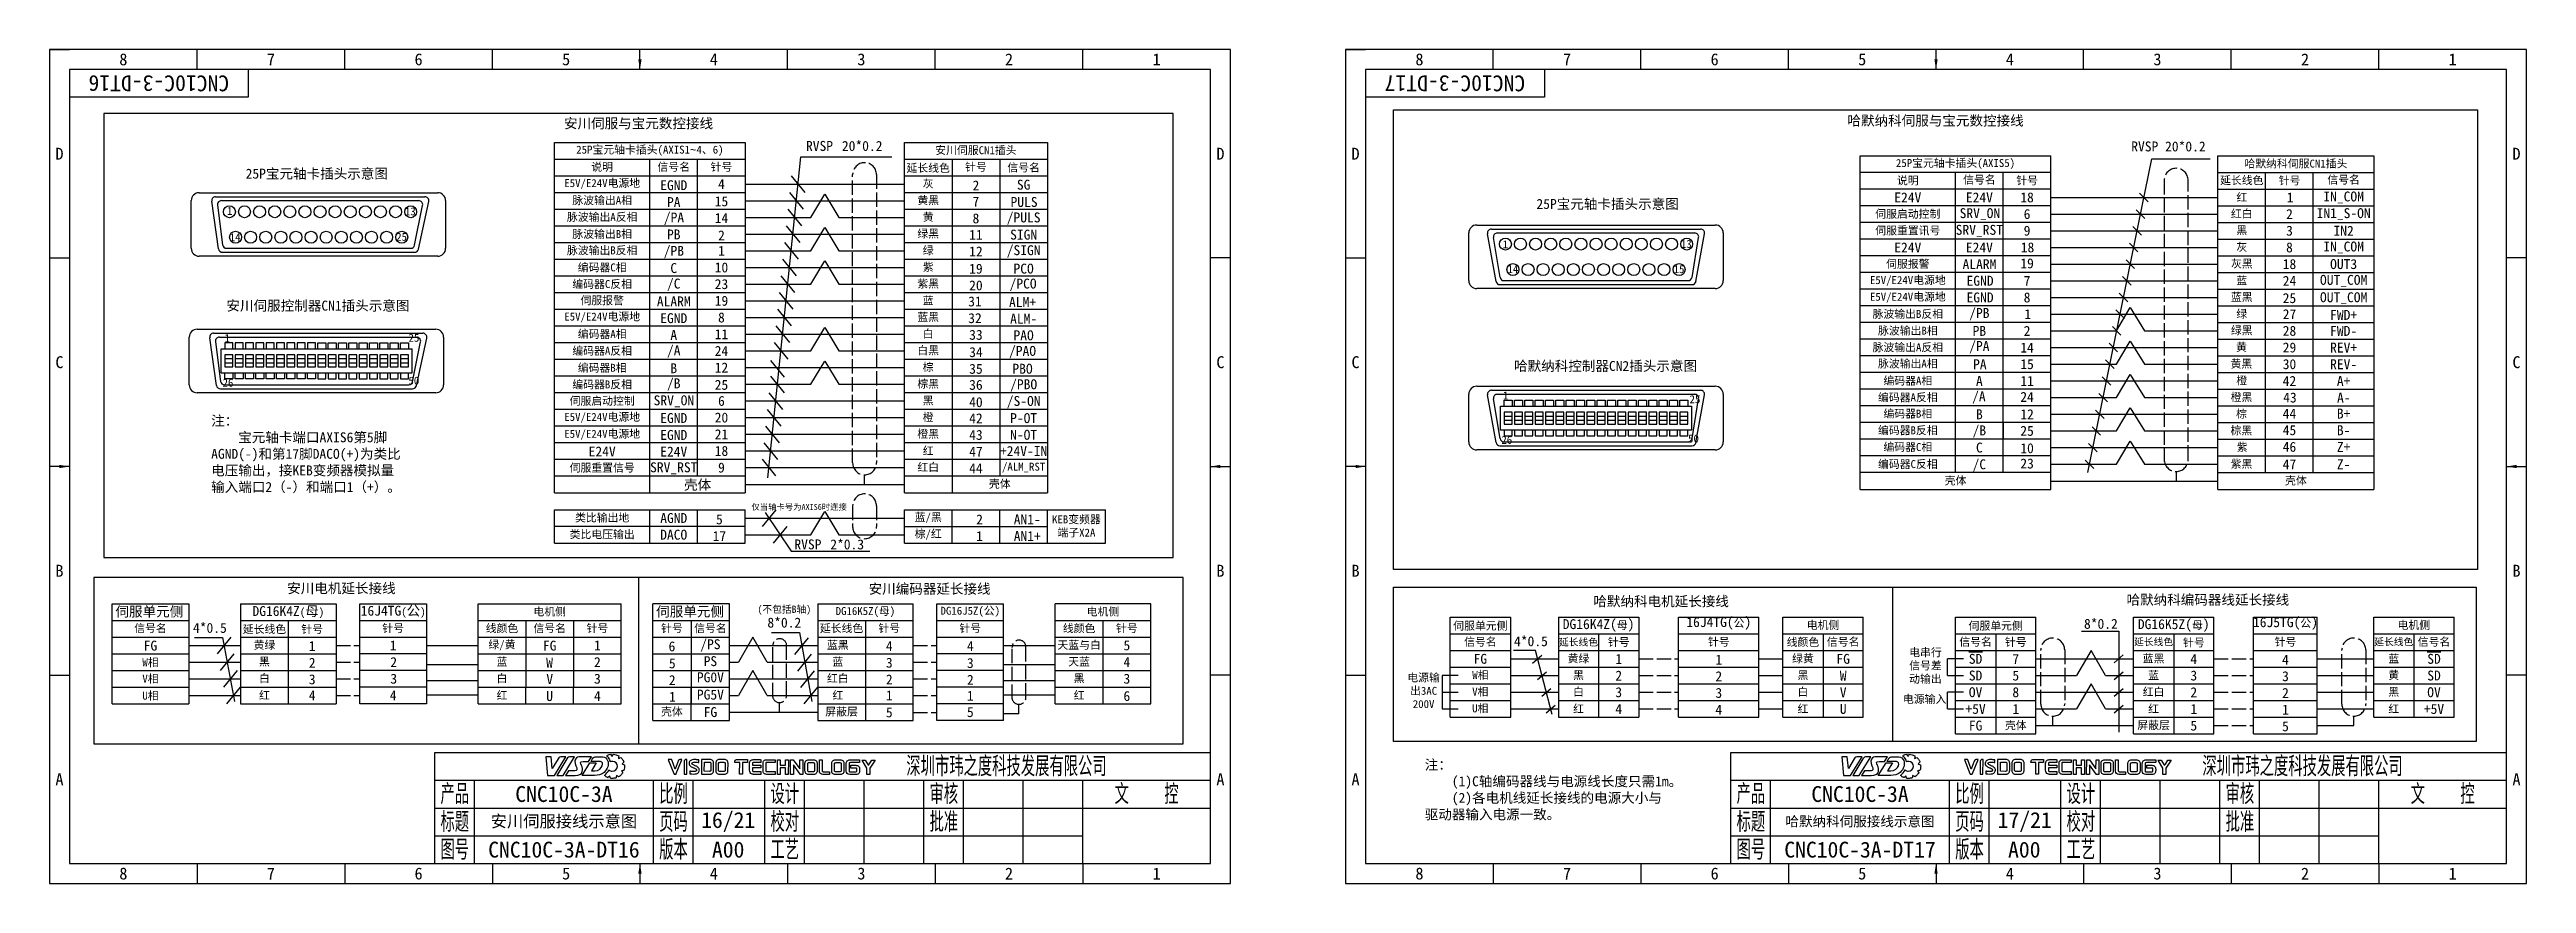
# Model space of a CAD drawing. Header units: millimetres. Extents: x 547 to 2149, y 622 to 1790.
# Drawn here: x 547 to 1170, y 862 to 1072 of the extents above; entities that cross this region are included whole.
import ezdxf

# ---------------------------------------------------------------- set-up
doc = ezdxf.new("R2010")
doc.units = ezdxf.units.MM
doc.linetypes.add('ACAD_ISO02W100', pattern=[15, 12, -3])
for name, color, linetype in [('中文标注', 3, 'Continuous'), ('仅图框使用', 7, 'Continuous'), ('元器件与线路', 7, 'Continuous'), ('文字标注特殊', 2, 'Continuous'), ('英文数字标注', 3, 'Continuous'), ('虚线', 7, 'ACAD_ISO02W100')]:
    doc.layers.add(name, color=color, linetype=linetype)
doc.styles.get("Standard").update_dxf_attribs({"font": 'txt', "bigfont": 'gbcbig.shx'})
doc.styles.add('宋体', font='')
doc.styles.get('宋体').set_extended_font_data('宋体')
doc.dimstyles.new('ISO-25', dxfattribs={"dimtxt": 2.5, "dimasz": 2.5, "dimexe": 1.25, "dimexo": 0.625, "dimtad": 1, "dimtxsty": 'Standard', "dimcen": 2.5, "dimadec": 0, "dimazin": 0, "dimtfac": 1, "dimtmove": 0, "dimatfit": 3, "dimfxl": 0, "dimarcsym": 0})

msp = doc.modelspace()

# ---------------------------------------------------------------- texts
at = {"layer": '中文标注', "attachment_point": 5}
for s, insert, char_height, width in [('{\\fSimSun|b0|i0|c134|p2;安川伺服与宝元数控接线}', (694.87, 1053.63), 2.5, 268.9576), ('{\\fSimSun|b0|i0|c134|p2;哈默纳科伺服与宝元数控接线}', (1021.1, 1054.33), 2.5, 272.5884), ('{\\fSimSun|b0|i0|c134|p2;25P宝元轴卡插头(AXIS1\\f@Arial Unicode MS|b0|i0|c134|p34;~\\fSimSun|b0|i0|c134|p2;4、6)}', (697.73, 1046.89), 2, 48), ('{\\fSimSun|b0|i0|c134|p2;安川伺服CN1插头}', (779.73, 1046.89), 2, 36), ('{\\fSimSun|b0|i0|c134|p2;25P宝元轴卡插头示意图}', (613.95, 1040.98), 2.5, 60), ('{\\fSimSun|b0|i0|c134|p2;说明}', (685.73, 1042.69), 2, 24), ('{\\fSimSun|b0|i0|c134|p2;信号名}', (703.73, 1042.69), 2, 12), ('{\\fSimSun|b0|i0|c134|p2;针号}', (715.73, 1042.69), 2, 12), ('{\\fSimSun|b0|i0|c134|p2;延长线色}', (767.73, 1042.43), 2, 12), ('{\\fSimSun|b0|i0|c134|p2;针号}', (779.73, 1042.69), 2, 12), ('{\\fSimSun|b0|i0|c134|p2;信号名}', (791.73, 1042.52), 2, 12), ('{\\fSimSun|b0|i0|c134|p2;25P宝元轴卡插头(AXIS5)}', (1026.11, 1043.53), 2, 48), ('{\\fSimSun|b0|i0|c134|p2;说明}', (1014.12, 1039.27), 2, 23.9785), ('{\\fSimSun|b0|i0|c134|p2;信号名}', (1032.11, 1039.47), 2, 12), ('{\\fSimSun|b0|i0|c134|p2;针号}', (1044.13, 1039.28), 2, 12), ('{\\fSimSun|b0|i0|c134|p2;延长线色}', (1098.11, 1039.33), 2, 12), ('{\\fSimSun|b0|i0|c134|p2;哈默纳科伺服CN1插头}', (1111.73, 1043.53), 2, 39.2387), ('{\\fSimSun|b0|i0|c134|p2;针号}', (1110.13, 1039.28), 2, 12), ('{\\fSimSun|b0|i0|c134|p2;信号名}', (1123.73, 1039.47), 2, 15.2387), ('{\\fSimSun|b0|i0|c134|p2;脉波输出A相}', (685.73, 1034.29), 2, 24), ('{\\fSimSun|b0|i0|c134|p2;黄黑}', (767.73, 1034.29), 2, 12), ('{\\fSimSun|b0|i0|c134|p2;25P宝元轴卡插头示意图}', (938.61, 1033.36), 2.5, 39.9391), ('{\\fSimSun|b0|i0|c134|p2;红}', (1098.13, 1035.13), 2, 11.97), ('{\\fSimSun|b0|i0|c134|p2;脉波输出A反相}', (685.73, 1030.09), 2, 24), ('{\\fSimSun|b0|i0|c134|p2;黄}', (767.73, 1030.09), 2, 12), ('{\\fSimSun|b0|i0|c134|p2;伺服启动控制}', (1014.12, 1030.87), 2, 23.9785), ('{\\fSimSun|b0|i0|c134|p2;红白}', (1098.11, 1030.93), 2, 12), ('{\\fSimSun|b0|i0|c134|p2;灰}', (1098.11, 1022.53), 2, 12), ('{\\fSimSun|b0|i0|c134|p2;编码器C相}', (685.73, 1017.4), 2, 24), ('{\\fSimSun|b0|i0|c134|p2;紫}', (767.73, 1017.49), 2, 12), ('{\\fSimSun|b0|i0|c134|p2;伺服报警}', (1014.12, 1018.27), 2, 23.9785), ('{\\fSimSun|b0|i0|c134|p2;灰黑}', (1098.13, 1018.33), 2, 11.97), ('{\\fSimSun|b0|i0|c134|p2;安川伺服控制器CN1插头示意图}', (614.24, 1007.73), 2.5, 60), ('{\\fSimSun|b0|i0|c134|p2;编码器C反相}', (685.73, 1013.2), 2, 24), ('{\\fSimSun|b0|i0|c134|p2;紫黑}', (767.73, 1013.29), 2, 12), ('{\\fSimSun|b0|i0|c134|p2;脉波输出B反相}', (1014.12, 1005.67), 2, 23.9785), ('{\\fSimSun|b0|i0|c134|p2;绿}', (1098.11, 1005.73), 2, 12), ('{\\fSimSun|b0|i0|c134|p2;编码器A反相}', (685.73, 996.4), 2, 24), ('{\\fSimSun|b0|i0|c134|p2;编码器A相}', (685.73, 1000.62), 2, 24), ('{\\fSimSun|b0|i0|c134|p2;白黑}', (767.73, 996.49), 2, 12), ('{\\fSimSun|b0|i0|c134|p2;白}', (767.73, 1000.69), 2, 12), ('{\\fSimSun|b0|i0|c134|p2;脉波输出B相}', (1014.12, 1001.47), 2, 23.9785), ('{\\fSimSun|b0|i0|c134|p2;绿黑}', (1098.11, 1001.53), 2, 12), ('{\\fSimSun|b0|i0|c134|p2;哈默纳科控制器CN2插头示意图}', (938.09, 992.56), 2.5, 48.9712), ('{\\fSimSun|b0|i0|c134|p2;伺服启动控制}', (685.73, 983.79), 2, 24), ('{\\fSimSun|b0|i0|c134|p2;黑}', (767.73, 983.89), 2, 12), ('{\\fSimSun|b0|i0|c134|p2;编码器A反相}', (1014.12, 984.67), 2, 23.9785), ('{\\fSimSun|b0|i0|c134|p2;编码器A相}', (1014.12, 988.87), 2, 23.9785), ('{\\fSimSun|b0|i0|c134|p2;橙黑}', (1098.04, 984.73), 2, 11.7945), ('{\\fSimSun|b0|i0|c134|p2;橙}', (1098.11, 988.93), 2, 12), ('{\\fSimSun|b0|i0|c134|p2;红}', (767.73, 971.29), 2, 12), ('{\\fSimSun|b0|i0|c134|p2;编码器C相}', (1014.12, 972.17), 2, 23.9785), ('{\\fSimSun|b0|i0|c134|p2;紫}', (1098.21, 972.13), 2, 11.7945), ('{\\fSimSun|b0|i0|c134|p2;编码器C反相}', (1014.12, 967.87), 2, 23.9785), ('{\\fSimSun|b0|i0|c134|p2;紫黑}', (1098.04, 967.93), 2, 11.7945), ('{\\fSimSun|b0|i0|c134|p2;壳体}', (709.73, 962.64), 2.5, 24), ('{\\fSimSun|b0|i0|c134|p2;壳体}', (785.73, 962.89), 2, 24), ('{\\fSimSun|b0|i0|c134|p2;壳体}', (1026.11, 963.71), 2, 48), ('{\\fSimSun|b0|i0|c134|p2;壳体}', (1111.73, 963.71), 2, 39.2387), ('{\\fSimSun|b0|i0|c134|p2;类比输出地}', (685.73, 954.39), 2, 24), ('{\\fSimSun|b0|i0|c134|p2;蓝/黑}', (767.73, 954.39), 2, 12), ('{\\fSimSun|b0|i0|c134|p2;KEB变频器端子X2A}', (805.01, 952.29), 2, 14.558), ('{\\fSimSun|b0|i0|c134|p2;类比电压输出}', (685.73, 950.19), 2, 24), ('{\\fSimSun|b0|i0|c134|p2;棕/红}', (767.73, 950.19), 2, 12), ('{\\fSimSun|b0|i0|c134|p2;安川电机延长接线}', (620.15, 936.58), 2.5, 30.6087), ('{\\fSimSun|b0|i0|c134|p2;安川编码器延长接线}', (768.08, 936.44), 2.5, 34.0955), ('{\\fSimSun|b0|i0|c134|p2;哈默纳科电机延长接线}', (952.07, 933.3), 2.5, 44.0543), ('{\\fSimSun|b0|i0|c134|p2;哈默纳科编码器线延长接线}', (1089.58, 933.68), 2.5, 44.0543), ('{\\fSimSun|b0|i0|c134|p2;\\H0.8333x;伺服单元侧}', (571.84, 930.73), 3, 24), ('{\\fSimSun|b0|i0|c134|p2;\\H0.8333x;16J4TG\\H0.8x;(\\H1.25x;公\\H0.8x;)}', (633.16, 930.8), 3, 16.7435), ('{\\fSimSun|b0|i0|c134|p2;电机侧}', (672.53, 930.73), 2, 36), ('{\\fSimSun|b0|i0|c134|p2;\\H0.8333x;伺服单元侧}', (707.84, 930.73), 3, 24), ('{\\fSimSun|b0|i0|c134|p2;DG16J5Z(公)}', (778.32, 930.8), 2, 16.7435), ('{\\fSimSun|b0|i0|c134|p2;电机侧}', (811.69, 930.73), 2, 24), ('{\\fSimSun|b0|i0|c134|p2;伺服单元侧}', (906.61, 927.17), 2, 15.2387), ('{\\fSimSun|b0|i0|c134|p2;伺服单元侧}', (1036.22, 927.17), 2, 20.2279), ('{\\fSimSun|b0|i0|c134|p2;信号名}', (572.12, 926.54), 2, 19.3419), ('{\\fSimSun|b0|i0|c134|p2;延长线色}', (600.79, 926.3), 2, 12), ('{\\fSimSun|b0|i0|c134|p2;黄绿}', (600.79, 922.33), 2, 12), ('{\\fSimSun|b0|i0|c134|p2;针号}', (612.79, 926.3), 2, 12), ('{\\fSimSun|b0|i0|c134|p2;针号}', (633.16, 926.53), 2, 16.7435), ('{\\fSimSun|b0|i0|c134|p2;线颜色}', (660.53, 926.53), 2, 12), ('{\\fSimSun|b0|i0|c134|p2;绿/黄}', (660.53, 922.33), 2, 12), ('{\\fSimSun|b0|i0|c134|p2;信号名}', (672.53, 926.53), 2, 12), ('{\\fSimSun|b0|i0|c134|p2;针号}', (684.53, 926.53), 2, 12), ('{\\fSimSun|b0|i0|c134|p2;针号}', (703.28, 926.53), 2, 9.671), ('{\\fSimSun|b0|i0|c134|p2;信号名}', (712.95, 926.53), 2, 9.671), ('{\\fSimSun|b0|i0|c134|p2;延长线色}', (745.94, 926.53), 2, 12), ('{\\fSimSun|b0|i0|c134|p2;蓝黑}', (745, 922.33), 2, 10.1139), ('{\\fSimSun|b0|i0|c134|p2;针号}', (757.94, 926.53), 2, 12), ('{\\fSimSun|b0|i0|c134|p2;针号}', (778.32, 926.53), 2, 16.7435), ('{\\fSimSun|b0|i0|c134|p2;天蓝与白}', (805.69, 922.33), 2, 12), ('{\\fSimSun|b0|i0|c134|p2;线颜色}', (805.69, 926.53), 2, 12), ('{\\fSimSun|b0|i0|c134|p2;针号}', (817.69, 926.53), 2, 12), ('{\\fSimSun|b0|i0|c134|p2;信号名}', (906.61, 923.13), 2, 15.2387), ('{\\fSimSun|b0|i0|c134|p2;延长线色}', (931.29, 923.06), 1.8, 10.1139), ('{\\fSimSun|b0|i0|c134|p2;针号}', (941.41, 923.08), 2, 10.0924), ('{\\fSimSun|b0|i0|c134|p2;针号}', (966.57, 923.13), 2, 20.2279), ('{\\fSimSun|b0|i0|c134|p2;线颜色}', (987.74, 923.06), 2, 10.1139), ('{\\fSimSun|b0|i0|c134|p2;信号名}', (997.86, 923.13), 2, 10.1139), ('{\\fSimSun|b0|i0|c134|p2;信号名}', (1031.16, 923.13), 2, 10.1139), ('{\\fSimSun|b0|i0|c134|p2;针号}', (1041.28, 923.08), 2, 10.0924), ('{\\fSimSun|b0|i0|c134|p2;延长线色}', (1075.93, 923.13), 1.8, 10.1139), ('{\\fSimSun|b0|i0|c134|p2;针号}', (1086.06, 922.93), 2, 10.0924), ('{\\fSimSun|b0|i0|c134|p2;针号}', (1109.1, 923.13), 2, 15.9958), ('{\\fSimSun|b0|i0|c134|p2;延长线色}', (1136.34, 923.13), 1.8, 10.1139), ('{\\fSimSun|b0|i0|c134|p2;信号名}', (1146.46, 923.13), 2, 10.1139), ('{\\fSimSun|b0|i0|c134|p2;W相}', (572.12, 917.96), 2, 19.3419), ('{\\fSimSun|b0|i0|c134|p2;黑}', (600.79, 918.13), 2, 12), ('{\\fSimSun|b0|i0|c134|p2;蓝}', (660.53, 918.13), 2, 12), ('{\\fSimSun|b0|i0|c134|p2;\\H0.8333x;W}', (672.49, 917.96), 3, 12.0801), ('{\\fSimSun|b0|i0|c134|p2;\\H0.8333x;PS}', (712.95, 918.35), 3, 9.671), ('{\\fSimSun|b0|i0|c134|p2;蓝}', (745, 918.13), 2, 10.1139), ('{\\fSimSun|b0|i0|c134|p2;天蓝}', (805.69, 918.13), 2, 12), ('{\\fSimSun|b0|i0|c134|p2;W相}', (906.61, 914.77), 2, 15.2387), ('{\\fSimSun|b0|i0|c134|p2;黄绿}', (931.29, 918.93), 2, 10.1139), ('{\\fSimSun|b0|i0|c134|p2;黑}', (931.29, 914.73), 2, 10.1139), ('{\\fSimSun|b0|i0|c134|p2;绿黄}', (987.74, 918.93), 2, 10.1139), ('{\\fSimSun|b0|i0|c134|p2;黑}', (987.74, 914.73), 2, 10.1139), ('{\\fSimSun|b0|i0|c134|p2;蓝黑}', (1075.93, 918.93), 2, 10.1139), ('{\\fSimSun|b0|i0|c134|p2;蓝}', (1075.93, 914.73), 2, 10.1139), ('{\\fSimSun|b0|i0|c134|p2;蓝}', (1136.34, 918.93), 2, 10.1139), ('{\\fSimSun|b0|i0|c134|p2;黄}', (1136.34, 914.73), 2, 10.1139), ('{\\fSimSun|b0|i0|c134|p2;V相}', (572.12, 913.85), 2, 19.3419), ('{\\fSimSun|b0|i0|c134|p2;U相}', (572.12, 909.56), 2, 19.3419), ('{\\fSimSun|b0|i0|c134|p2;红}', (600.79, 909.73), 2, 12), ('{\\fSimSun|b0|i0|c134|p2;白}', (600.79, 913.93), 2, 12), ('{\\fSimSun|b0|i0|c134|p2;红}', (660.53, 909.73), 2, 12), ('{\\fSimSun|b0|i0|c134|p2;白}', (660.53, 913.93), 2, 12), ('{\\fSimSun|b0|i0|c134|p2;\\H0.8333x;V}', (672.53, 913.85), 3, 12), ('{\\fSimSun|b0|i0|c134|p2;\\H0.8333x;U}', (672.5, 909.56), 3, 12.0662), ('{\\fSimSun|b0|i0|c134|p2;\\H0.8333x;PG0V}', (712.95, 914.29), 3, 9.671), ('{\\fSimSun|b0|i0|c134|p2;\\H0.8333x;PG5V}', (712.95, 909.93), 3, 9.671), ('{\\fSimSun|b0|i0|c134|p2;红白}', (745, 913.93), 2, 10.1139), ('{\\fSimSun|b0|i0|c134|p2;红}', (745, 909.73), 2, 10.1139), ('{\\fSimSun|b0|i0|c134|p2;红}', (805.69, 909.73), 2, 12), ('{\\fSimSun|b0|i0|c134|p2;黑}', (805.69, 913.93), 2, 12), ('{\\fSimSun|b0|i0|c134|p2;V相}', (906.59, 910.57), 2, 15.2387), ('{\\fSimSun|b0|i0|c134|p2;白}', (931.29, 910.53), 2, 10.1139), ('{\\fSimSun|b0|i0|c134|p2;白}', (987.74, 910.53), 2, 10.1139), ('{\\fSimSun|b0|i0|c134|p2;红白}', (1075.93, 910.53), 2, 10.1139), ('{\\fSimSun|b0|i0|c134|p2;黑}', (1136.34, 910.53), 2, 10.1139), ('{\\fSimSun|b0|i0|c134|p2;壳体}', (703.28, 905.53), 2, 9.671), ('{\\fSimSun|b0|i0|c134|p2;屏蔽层}', (745.94, 905.53), 2, 12), ('{\\fSimSun|b0|i0|c134|p2;U相}', (906.59, 906.37), 2, 15.2387), ('{\\fSimSun|b0|i0|c134|p2;红}', (931.29, 906.33), 2, 10.1139), ('{\\fSimSun|b0|i0|c134|p2;红}', (987.74, 906.33), 2, 10.1139), ('{\\fSimSun|b0|i0|c134|p2;壳体}', (1041.28, 902.08), 2, 10.0924), ('{\\fSimSun|b0|i0|c134|p2;屏蔽层}', (1075.93, 902.13), 2, 10.1139), ('{\\fSimSun|b0|i0|c134|p2;红}', (1075.93, 906.33), 2, 10.1139), ('{\\fSimSun|b0|i0|c134|p2;红}', (1136.34, 906.33), 2, 10.1139), ('{\\fSimSun|b0|i0|c134|p2;安川伺服接线示意图}', (676.11, 877.88), 3, 45), ('{\\fSimSun|b0|i0|c134|p2;哈默纳科伺服接线示意图}', (1002.09, 877.88), 2.5, 45)]:
    msp.add_mtext(s, dxfattribs=dict(at, insert=insert, char_height=char_height, width=width))
at = {"layer": '中文标注', "color": 6, "char_height": 2, "attachment_point": 5}
for s, insert, width in [('{\\fSimSun|b0|i0|c134|p2;E5V/E24V电源地}', (685.73, 1038.49), 24), ('{\\fSimSun|b0|i0|c134|p2;灰}', (767.73, 1038.49), 12), ('{\\fSimSun|b0|i0|c134|p2;伺服重置讯号}', (1014.12, 1026.67), 23.9785), ('{\\fSimSun|b0|i0|c134|p2;黑}', (1098.11, 1026.73), 12), ('{\\fSimSun|b0|i0|c134|p2;脉波输出B反相}', (685.73, 1021.69), 24), ('{\\fSimSun|b0|i0|c134|p2;脉波输出B相}', (685.73, 1025.8), 24), ('{\\fSimSun|b0|i0|c134|p2;绿黑}', (767.73, 1025.89), 12), ('{\\fSimSun|b0|i0|c134|p2;绿}', (767.73, 1021.69), 12), ('{\\fSimSun|b0|i0|c134|p2;E5V/E24V电源地}', (1014.12, 1014.07), 23.9785), ('{\\fSimSun|b0|i0|c134|p2;蓝}', (1098.11, 1014.13), 12), ('{\\fSimSun|b0|i0|c134|p2;伺服报警}', (685.73, 1009.09), 24), ('{\\fSimSun|b0|i0|c134|p2;蓝}', (767.73, 1009.09), 12), ('{\\fSimSun|b0|i0|c134|p2;E5V/E24V电源地}', (1014.12, 1009.87), 23.9785), ('{\\fSimSun|b0|i0|c134|p2;蓝黑}', (1098.11, 1009.93), 12), ('{\\fSimSun|b0|i0|c134|p2;E5V/E24V电源地}', (685.73, 1004.89), 24), ('{\\fSimSun|b0|i0|c134|p2;蓝黑}', (767.73, 1004.89), 12), ('{\\fSimSun|b0|i0|c134|p2;脉波输出A反相}', (1014.12, 997.27), 23.9785), ('{\\fSimSun|b0|i0|c134|p2;黄}', (1098.04, 997.33), 11.7945), ('{\\fSimSun|b0|i0|c134|p2;编码器B相}', (685.73, 992.12), 24), ('{\\fSimSun|b0|i0|c134|p2;棕}', (767.73, 992.29), 12), ('{\\fSimSun|b0|i0|c134|p2;脉波输出A相}', (1014.12, 993.17), 23.9785), ('{\\fSimSun|b0|i0|c134|p2;黄黑}', (1098.01, 993.13), 11.7945), ('{\\fSimSun|b0|i0|c134|p2;编码器B反相}', (685.73, 987.92), 24), ('{\\fSimSun|b0|i0|c134|p2;棕黑}', (767.73, 988.09), 12), ('{\\fSimSun|b0|i0|c134|p2;E5V/E24V电源地}', (685.73, 979.62), 24), ('{\\fSimSun|b0|i0|c134|p2;橙}', (767.73, 979.69), 12), ('{\\fSimSun|b0|i0|c134|p2;编码器B相}', (1014.12, 980.57), 23.9785), ('{\\fSimSun|b0|i0|c134|p2;棕}', (1098.04, 980.53), 11.7945), ('{\\fSimSun|b0|i0|c134|p2;E5V/E24V电源地}', (685.73, 975.36), 24), ('{\\fSimSun|b0|i0|c134|p2;橙黑}', (767.73, 975.49), 12), ('{\\fSimSun|b0|i0|c134|p2;编码器B反相}', (1014.12, 976.37), 23.9785), ('{\\fSimSun|b0|i0|c134|p2;棕黑}', (1098.01, 976.33), 11.7945), ('{\\fSimSun|b0|i0|c134|p2;红白}', (767.73, 967.09), 12)]:
    msp.add_mtext(s, dxfattribs=dict(at, insert=insert, width=width))
at = {"layer": '仅图框使用', "attachment_point": 5}
for s, insert, char_height, width in [('{\\fSimSun|b0|i0|c134|p2;8}', (565.3, 1069.88), 3, 37.125), ('{\\fSimSun|b0|i0|c134|p2;7}', (602.42, 1069.88), 3, 37.125), ('{\\fSimSun|b0|i0|c134|p2;6}', (639.55, 1069.88), 3, 37.125), ('{\\fSimSun|b0|i0|c134|p2;5}', (676.67, 1069.88), 3, 37.125), ('{\\fSimSun|b0|i0|c134|p2;4}', (713.8, 1069.88), 3, 37.125), ('{\\fSimSun|b0|i0|c134|p2;3}', (750.92, 1069.88), 3, 37.125), ('{\\fSimSun|b0|i0|c134|p2;2}', (788.05, 1069.88), 3, 37.125), ('{\\fSimSun|b0|i0|c134|p2;1}', (825.17, 1069.88), 3, 37.125), ('{\\fSimSun|b0|i0|c134|p2;8}', (891.28, 1069.88), 3, 37.125), ('{\\fSimSun|b0|i0|c134|p2;7}', (928.4, 1069.88), 3, 37.125), ('{\\fSimSun|b0|i0|c134|p2;6}', (965.53, 1069.88), 3, 37.125), ('{\\fSimSun|b0|i0|c134|p2;5}', (1002.65, 1069.88), 3, 37.125), ('{\\fSimSun|b0|i0|c134|p2;4}', (1039.78, 1069.88), 3, 37.125), ('{\\fSimSun|b0|i0|c134|p2;3}', (1076.9, 1069.88), 3, 37.125), ('{\\fSimSun|b0|i0|c134|p2;2}', (1114.03, 1069.88), 3, 37.125), ('{\\fSimSun|b0|i0|c134|p2;1}', (1151.15, 1069.88), 3, 37.125), ('{\\fSimSun|b0|i0|c134|p2;D}', (549.23, 1046.13), 3, 5), ('{\\fSimSun|b0|i0|c134|p2;D}', (841.23, 1046.13), 3, 5), ('{\\fSimSun|b0|i0|c134|p2;D}', (875.21, 1046.13), 3, 5), ('{\\fSimSun|b0|i0|c134|p2;D}', (1167.21, 1046.13), 3, 5), ('{\\fSimSun|b0|i0|c134|p2;C}', (549.23, 993.63), 3, 5), ('{\\fSimSun|b0|i0|c134|p2;C}', (841.23, 993.63), 3, 5), ('{\\fSimSun|b0|i0|c134|p2;C}', (875.21, 993.63), 3, 5), ('{\\fSimSun|b0|i0|c134|p2;C}', (1167.21, 993.63), 3, 5), ('{\\fSimSun|b0|i0|c134|p2;B}', (549.23, 941.13), 3, 5), ('{\\fSimSun|b0|i0|c134|p2;B}', (841.23, 941.13), 3, 5), ('{\\fSimSun|b0|i0|c134|p2;B}', (875.21, 941.13), 3, 5), ('{\\fSimSun|b0|i0|c134|p2;B}', (1167.21, 941.13), 3, 5), ('{\\fSimSun|b0|i0|c134|p2;A}', (549.23, 888.63), 3, 5), ('产品', (648.66, 884.88), 5, 10.1092), ('比例', (703.66, 884.88), 5, 10.1092), ('设计', (731.66, 884.88), 5, 10.1092), ('审核', (771.66, 884.88), 5, 10.1092), ('文  控', (822.67, 884.88), 5, 32.125), ('{\\fSimSun|b0|i0|c134|p2;A}', (841.23, 888.63), 3, 5), ('{\\fSimSun|b0|i0|c134|p2;A}', (875.21, 888.63), 3, 5), ('产品', (974.64, 884.88), 5, 10.1092), ('比例', (1029.64, 884.88), 5, 10.1092), ('设计', (1057.64, 884.88), 5, 10.1092), ('审核', (1097.64, 884.88), 5, 10.1092), ('文  控', (1148.65, 884.88), 5, 32.125), ('{\\fSimSun|b0|i0|c134|p2;A}', (1167.21, 888.63), 3, 5), ('标题', (648.66, 877.88), 5, 10.1092), ('页码', (703.66, 877.88), 5, 10.1092), ('校对', (731.66, 877.88), 5, 10.1092), ('批准', (771.66, 877.88), 5, 10.1092), ('标题', (974.64, 877.88), 5, 10.1092), ('页码', (1029.64, 877.88), 5, 10.1092), ('校对', (1057.64, 877.88), 5, 10.1092), ('批准', (1097.64, 877.88), 5, 10.1092), ('图号', (648.66, 870.88), 5, 10.1092), ('版本', (703.66, 870.88), 5, 10.1092), ('工艺', (731.66, 870.88), 5, 10.1092), ('图号', (974.64, 870.88), 5, 10.1092), ('版本', (1029.64, 870.88), 5, 10.1092), ('工艺', (1057.64, 870.88), 5, 10.1092), ('{\\fSimSun|b0|i0|c134|p2;8}', (565.3, 864.88), 3, 37.125), ('{\\fSimSun|b0|i0|c134|p2;7}', (602.42, 864.88), 3, 37.125), ('{\\fSimSun|b0|i0|c134|p2;6}', (639.55, 864.88), 3, 37.125), ('{\\fSimSun|b0|i0|c134|p2;5}', (676.67, 864.88), 3, 37.125), ('{\\fSimSun|b0|i0|c134|p2;4}', (713.8, 864.88), 3, 37.125), ('{\\fSimSun|b0|i0|c134|p2;3}', (750.92, 864.88), 3, 37.125), ('{\\fSimSun|b0|i0|c134|p2;2}', (788.05, 864.88), 3, 37.125), ('{\\fSimSun|b0|i0|c134|p2;1}', (825.17, 864.88), 3, 37.125), ('{\\fSimSun|b0|i0|c134|p2;8}', (891.28, 864.88), 3, 37.125), ('{\\fSimSun|b0|i0|c134|p2;7}', (928.4, 864.88), 3, 37.125), ('{\\fSimSun|b0|i0|c134|p2;6}', (965.53, 864.88), 3, 37.125), ('{\\fSimSun|b0|i0|c134|p2;5}', (1002.65, 864.88), 3, 37.125), ('{\\fSimSun|b0|i0|c134|p2;4}', (1039.78, 864.88), 3, 37.125), ('{\\fSimSun|b0|i0|c134|p2;3}', (1076.9, 864.88), 3, 37.125), ('{\\fSimSun|b0|i0|c134|p2;2}', (1114.03, 864.88), 3, 37.125), ('{\\fSimSun|b0|i0|c134|p2;1}', (1151.15, 864.88), 3, 37.125)]:
    msp.add_mtext(s, dxfattribs=dict(at, insert=insert, char_height=char_height, width=width))
at = {"layer": '仅图框使用', "color": 4, "char_height": 5, "width": 102.6342, "attachment_point": 5}
for insert in [(787.42, 891.88), (1113.4, 891.88)]:
    msp.add_mtext('深圳市玮之度科技发展有限公司', dxfattribs=dict(at, insert=insert))
at = {"layer": '文字标注特殊'}
for s, insert, char_height, width, attachment_point in [('{\\fSimSun|b0|i0|c134|p2;注：\\P    宝元轴卡端口AXIS6第5脚AGND(-)和第17脚DACO(+)为类比电压输出，接KEB变频器模拟量输入端口2（-）和端口1（+）。}', (587.38, 980.15), 2.5, 49.1008, 1), ('{\\fSimSun|b0|i0|c134|p2;仅当轴卡号为AXIS6时连接}', (735.27, 957.11), 1.5, 26.7499, 5), ('{\\fSimSun|b0|i0|c134|p2;电串行信号差动输出}', (1018.55, 917.13), 2, 10.5722, 5), ('{\\fSimSun|b0|i0|c134|p2;电源输出3AC\\P200V}', (892.33, 910.88), 2, 10.5722, 5), ('{\\fSimSun|b0|i0|c134|p2;电源输入}', (1018.34, 908.69), 2, 12.6228, 5), ('{\\fSimSun|b0|i0|c134|p2;注：\\P    (1)C轴编码器线与电源线长度只需1m。\\P    (2)各电机线延长接线的电源大小与驱动器输入电源一致。}', (892.62, 893.54), 2.5, 61.1359, 1)]:
    msp.add_mtext(s, dxfattribs=dict(at, insert=insert, char_height=char_height, width=width, attachment_point=attachment_point))
at = {"layer": '英文数字标注', "char_height": 4, "width": 45, "attachment_point": 5, "rotation": 180}
for s, insert in [('{\\fSimSun|b0|i0|c134|p2;CNC10C-3-DT16}', (574.23, 1063.88)), ('{\\fSimSun|b0|i0|c134|p2;CNC10C-3-DT17}', (900.21, 1063.88))]:
    msp.add_mtext(s, dxfattribs=dict(at, insert=insert))
at = {"layer": '英文数字标注', "color": 4, "char_height": 2.5}
for s, insert, width, attachment_point in [('{\\fSimSun|b0|i0|c134|p2;RVSP} {\\fSimSun|b0|i0|c134|p2;20*0.2}', (736.99, 1049.35), 25.4349, 1), ('{\\fSimSun|b0|i0|c134|p2;RVSP 20*0.2}', (1079.67, 1047.95), 24, 5), ('{\\fSimSun|b0|i0|c134|p2;RVSP} {\\fSimSun|b0|i0|c134|p2;2*0.3}', (734.07, 949.02), 25.4349, 1), ('{\\fSimSun|b0|i0|c134|p2;\\H0.72x;(不包括B轴)\\P\\H1.389x;8*0.2}', (731.54, 932.33), 14.4984, 2), ('{\\fSimSun|b0|i0|c134|p2;8*0.2}', (1062.68, 927.75), 12, 5), ('{\\fSimSun|b0|i0|c134|p2;4*0.5}', (582.81, 928), 7.7267, 1), ('{\\fSimSun|b0|i0|c134|p2;4*0.5}', (919.33, 923.37), 12, 5)]:
    msp.add_mtext(s, dxfattribs=dict(at, insert=insert, width=width, attachment_point=attachment_point))
at = {"layer": '英文数字标注', "color": 6, "attachment_point": 5}
for s, insert, char_height, width in [('{\\fSimSun|b0|i0|c134|p2;EGND}', (703.73, 1038.19), 2.5, 12), ('{\\fSimSun|b0|i0|c134|p2;4}', (715.73, 1038.49), 2.5, 12), ('{\\fSimSun|b0|i0|c134|p2;2}', (779.73, 1038.15), 2.5, 12), ('{\\fSimSun|b0|i0|c134|p2;SG}', (791.73, 1038.32), 2.5, 12), ('{\\fSimSun|b0|i0|c134|p2;SRV_RST}', (1032.11, 1026.73), 2.5, 12), ('{\\fSimSun|b0|i0|c134|p2;9}', (1044.11, 1026.73), 2.5, 12), ('{\\fSimSun|b0|i0|c134|p2;3}', (1110.11, 1026.73), 2.5, 12), ('{\\fSimSun|b0|i0|c134|p2;IN2}', (1123.73, 1026.73), 2.5, 15.2387), ('{\\fSimSun|b0|i0|c134|p2;/PB}', (703.76, 1021.38), 2.5, 12), ('{\\fSimSun|b0|i0|c134|p2;PB}', (703.73, 1025.81), 2.5, 12), ('{\\fSimSun|b0|i0|c134|p2;2}', (715.73, 1025.56), 2.5, 12), ('{\\fSimSun|b0|i0|c134|p2;1}', (715.73, 1021.69), 2.5, 12), ('{\\fSimSun|b0|i0|c134|p2;11}', (779.73, 1025.72), 2.5, 12), ('{\\fSimSun|b0|i0|c134|p2;12}', (779.73, 1021.52), 2.5, 12), ('{\\fSimSun|b0|i0|c134|p2;/SIGN}', (791.73, 1021.54), 2.5, 12), ('{\\fSimSun|b0|i0|c134|p2;SIGN}', (791.73, 1025.74), 2.5, 12), ('{\\fSimSun|b0|i0|c134|p2;OUT_COM}', (1123.73, 1014.13), 2.5, 15.2387), ('{\\fSimSun|b0|i0|c134|p2;ALARM}', (703.73, 1008.95), 2.5, 12), ('{\\fSimSun|b0|i0|c134|p2;19}', (715.73, 1009.09), 2.5, 12), ('{\\fSimSun|b0|i0|c134|p2;31}', (779.49, 1008.92), 2.5, 12.4901), ('{\\fSimSun|b0|i0|c134|p2;ALM+}', (791.46, 1008.78), 2.5, 12), ('{\\fSimSun|b0|i0|c134|p2;EGND}', (1032.29, 1014.13), 2.5, 12), ('{\\fSimSun|b0|i0|c134|p2;EGND}', (1032.29, 1009.93), 2.5, 12), ('{\\fSimSun|b0|i0|c134|p2;8}', (1044.11, 1009.93), 2.5, 12), ('{\\fSimSun|b0|i0|c134|p2;7}', (1044.11, 1014.13), 2.5, 12), ('{\\fSimSun|b0|i0|c134|p2;24}', (1110.11, 1014.13), 2.5, 12), ('{\\fSimSun|b0|i0|c134|p2;25}', (1110.11, 1009.76), 2.5, 12), ('{\\fSimSun|b0|i0|c134|p2;OUT_COM}', (1123.73, 1009.76), 2.5, 15.2387), ('{\\fSimSun|b0|i0|c134|p2;EGND}', (703.73, 1004.71), 2.5, 12), ('{\\fSimSun|b0|i0|c134|p2;8}', (715.73, 1004.89), 2.5, 12), ('{\\fSimSun|b0|i0|c134|p2;32}', (779.49, 1004.72), 2.5, 12.4901), ('{\\fSimSun|b0|i0|c134|p2;ALM-}', (791.73, 1004.59), 2.5, 12), ('{\\fSimSun|b0|i0|c134|p2;/PA}', (1032.11, 997.42), 2.5, 12), ('{\\fSimSun|b0|i0|c134|p2;14}', (1044.11, 997.33), 2.5, 12), ('{\\fSimSun|b0|i0|c134|p2;29}', (1110.11, 997.33), 2.5, 12), ('{\\fSimSun|b0|i0|c134|p2;REV+}', (1123.73, 997.33), 2.5, 15.2387), ('{\\fSimSun|b0|i0|c134|p2;B}', (703.73, 992.12), 2.5, 12), ('{\\fSimSun|b0|i0|c134|p2;12}', (715.73, 992.29), 2.5, 12), ('{\\fSimSun|b0|i0|c134|p2;35}', (779.73, 991.96), 2.5, 12), ('{\\fSimSun|b0|i0|c134|p2;PBO}', (791.46, 991.98), 2.5, 12), ('{\\fSimSun|b0|i0|c134|p2;PA}', (1032.23, 993.13), 2.5, 11.7567), ('{\\fSimSun|b0|i0|c134|p2;15}', (1044.11, 993.13), 2.5, 12), ('{\\fSimSun|b0|i0|c134|p2;30}', (1110.11, 993.13), 2.5, 12), ('{\\fSimSun|b0|i0|c134|p2;REV-}', (1123.73, 993.13), 2.5, 15.2387), ('{\\fSimSun|b0|i0|c134|p2;/B}', (703.73, 988.01), 2.5, 12), ('{\\fSimSun|b0|i0|c134|p2;25}', (715.73, 987.93), 2.5, 12), ('{\\fSimSun|b0|i0|c134|p2;36}', (779.73, 987.92), 2.5, 12), ('{\\fSimSun|b0|i0|c134|p2;/PBO}', (791.74, 987.78), 2.5, 12), ('{\\fSimSun|b0|i0|c134|p2;EGND}', (703.73, 979.57), 2.5, 12), ('{\\fSimSun|b0|i0|c134|p2;20}', (715.73, 979.69), 2.5, 12), ('{\\fSimSun|b0|i0|c134|p2;42}', (779.73, 979.52), 2.5, 12), ('{\\fSimSun|b0|i0|c134|p2;P-OT}', (791.73, 979.55), 2.5, 12), ('{\\fSimSun|b0|i0|c134|p2;B}', (1032.11, 980.53), 2.5, 12), ('{\\fSimSun|b0|i0|c134|p2;12}', (1044.11, 980.53), 2.5, 12), ('{\\fSimSun|b0|i0|c134|p2;44}', (1110.11, 980.71), 2.5, 12), ('{\\fSimSun|b0|i0|c134|p2;B+}', (1123.73, 980.71), 2.5, 15.2387), ('{\\fSimSun|b0|i0|c134|p2;EGND}', (703.73, 975.31), 2.5, 12), ('{\\fSimSun|b0|i0|c134|p2;21}', (715.73, 975.49), 2.5, 12), ('{\\fSimSun|b0|i0|c134|p2;43}', (779.73, 975.32), 2.5, 12), ('{\\fSimSun|b0|i0|c134|p2;N-OT}', (791.73, 975.34), 2.5, 12), ('{\\fSimSun|b0|i0|c134|p2;/B}', (1032.11, 976.17), 2.5, 12), ('{\\fSimSun|b0|i0|c134|p2;25}', (1044.11, 976.34), 2.5, 12), ('{\\fSimSun|b0|i0|c134|p2;45}', (1110.11, 976.51), 2.5, 12), ('{\\fSimSun|b0|i0|c134|p2;B-}', (1123.73, 976.51), 2.5, 15.2387), ('{\\fSimSun|b0|i0|c134|p2;伺服重置信号}', (685.73, 966.96), 2, 24), ('{\\fSimSun|b0|i0|c134|p2;\\H0.8333x;SRV_RST}', (703.73, 966.94), 3, 12), ('{\\fSimSun|b0|i0|c134|p2;9}', (715.73, 967.09), 2.5, 12), ('{\\fSimSun|b0|i0|c134|p2;44}', (779.73, 966.92), 2.5, 12), ('{\\fSimSun|b0|i0|c134|p2;/ALM_RST}', (791.73, 967.09), 2, 12)]:
    msp.add_mtext(s, dxfattribs=dict(at, insert=insert, char_height=char_height, width=width))
at = {"layer": '英文数字标注'}
for s, insert, char_height, width, attachment_point in [('{\\fSimSun|b0|i0|c134|p2;PA}', (703.73, 1033.96), 2.5, 12, 5), ('{\\fSimSun|b0|i0|c134|p2;15}', (715.73, 1034.13), 2.5, 12, 5), ('{\\fSimSun|b0|i0|c134|p2;7}', (779.73, 1034.09), 2.5, 12, 5), ('{\\fSimSun|b0|i0|c134|p2;PULS}', (791.84, 1033.96), 2.5, 12, 5), ('{\\fSimSun|b0|i0|c134|p2;E24V}', (1014.11, 1035.13), 2.5, 24, 5), ('{\\fSimSun|b0|i0|c134|p2;E24V}', (1032.11, 1035.13), 2.5, 12, 5), ('{\\fSimSun|b0|i0|c134|p2;18}', (1044.11, 1035.13), 2.5, 12, 5), ('{\\fSimSun|b0|i0|c134|p2;1}', (1110.27, 1035.13), 2.5, 12.308, 5), ('{\\fSimSun|b0|i0|c134|p2;IN_COM}', (1123.73, 1035.13), 2.5, 15.2387, 5), ('{\\fSimSun|b0|i0|c134|p2;1}', (592.04, 1031.74), 2, 1.972, 5), ('{\\fSimSun|b0|i0|c134|p2;13}', (637.48, 1031.6), 2, 1.972, 5), ('{\\fSimSun|b0|i0|c134|p2;/PA}', (703.79, 1029.78), 2.5, 12, 5), ('{\\fSimSun|b0|i0|c134|p2;14}', (715.73, 1029.93), 2.5, 12, 5), ('{\\fSimSun|b0|i0|c134|p2;8}', (779.73, 1029.83), 2.5, 12, 5), ('{\\fSimSun|b0|i0|c134|p2;/PULS}', (791.73, 1029.79), 2.5, 12, 5), ('{\\fSimSun|b0|i0|c134|p2;SRV_ON}', (1032.25, 1030.93), 2.5, 11.7287, 5), ('{\\fSimSun|b0|i0|c134|p2;6}', (1044.11, 1030.93), 2.5, 12, 5), ('{\\fSimSun|b0|i0|c134|p2;2}', (1110.11, 1030.93), 2.5, 12, 5), ('{\\fSimSun|b0|i0|c134|p2;IN1_S-ON}', (1123.73, 1030.93), 2.5, 15.2387, 5), ('{\\fSimSun|b0|i0|c134|p2;14}', (593.41, 1025.11), 2, 1.972, 5), ('{\\fSimSun|b0|i0|c134|p2;25}', (635.27, 1025.2), 2, 1.972, 5), ('{\\fSimSun|b0|i0|c134|p2;1}', (912.92, 1023.33), 2, 3.077, 5), ('{\\fSimSun|b0|i0|c134|p2;13}', (958.39, 1023.4), 2, 3.077, 5), ('{\\fSimSun|b0|i0|c134|p2;E24V}', (1014.11, 1022.53), 2.5, 24, 5), ('{\\fSimSun|b0|i0|c134|p2;E24V}', (1032.11, 1022.53), 2.5, 12, 5), ('{\\fSimSun|b0|i0|c134|p2;18}', (1044.22, 1022.53), 2.5, 12, 5), ('{\\fSimSun|b0|i0|c134|p2;8}', (1110.11, 1022.53), 2.5, 12, 5), ('{\\fSimSun|b0|i0|c134|p2;IN_COM}', (1123.73, 1022.53), 2.5, 15.2387, 5), ('{\\fSimSun|b0|i0|c134|p2;C}', (703.73, 1017.32), 2.5, 12, 5), ('{\\fSimSun|b0|i0|c134|p2;10}', (715.73, 1017.49), 2.5, 12, 5), ('{\\fSimSun|b0|i0|c134|p2;19}', (779.73, 1017.16), 2.5, 12, 5), ('{\\fSimSun|b0|i0|c134|p2;PCO}', (791.73, 1017.19), 2.5, 12, 5), ('{\\fSimSun|b0|i0|c134|p2;14}', (914.8, 1017.1), 2, 3.077, 5), ('{\\fSimSun|b0|i0|c134|p2;15}', (956.59, 1017.06), 2, 3.077, 5), ('{\\fSimSun|b0|i0|c134|p2;ALARM}', (1032.14, 1018.33), 2.5, 12, 5), ('{\\fSimSun|b0|i0|c134|p2;19}', (1044.11, 1018.51), 2.5, 12, 5), ('{\\fSimSun|b0|i0|c134|p2;18}', (1110.11, 1018.33), 2.5, 12, 5), ('{\\fSimSun|b0|i0|c134|p2;OUT3}', (1123.73, 1018.33), 2.5, 15.2387, 5), ('{\\fSimSun|b0|i0|c134|p2;/C}', (703.73, 1013.13), 2.5, 12, 5), ('{\\fSimSun|b0|i0|c134|p2;23}', (715.73, 1013.29), 2.5, 12, 5), ('{\\fSimSun|b0|i0|c134|p2;20}', (779.73, 1012.96), 2.5, 12, 5), ('{\\fSimSun|b0|i0|c134|p2;/PCO}', (791.6, 1013.13), 2.5, 11.7327, 5), ('{\\fSimSun|b0|i0|c134|p2;/PB}', (1032.11, 1005.73), 2.5, 12, 5), ('{\\fSimSun|b0|i0|c134|p2;1}', (1044.27, 1005.73), 2.5, 12.308, 5), ('{\\fSimSun|b0|i0|c134|p2;27}', (1110.11, 1005.73), 2.5, 12, 5), ('{\\fSimSun|b0|i0|c134|p2;FWD+}', (1123.73, 1005.56), 2.5, 15.2387, 5), ('{\\fSimSun|b0|i0|c134|p2;1}', (591.42, 999.72), 2, 1.972, 5), ('{\\fSimSun|b0|i0|c134|p2;25}', (638.38, 999.78), 2, 1.972, 5), ('{\\fSimSun|b0|i0|c134|p2;/A}', (703.73, 996.33), 2.5, 12, 5), ('{\\fSimSun|b0|i0|c134|p2;A}', (703.73, 1000.52), 2.5, 12, 5), ('{\\fSimSun|b0|i0|c134|p2;24}', (715.73, 996.49), 2.5, 12, 5), ('{\\fSimSun|b0|i0|c134|p2;11}', (715.73, 1000.69), 2.5, 12, 5), ('{\\fSimSun|b0|i0|c134|p2;33}', (779.73, 1000.52), 2.5, 12, 5), ('{\\fSimSun|b0|i0|c134|p2;34}', (779.73, 996.16), 2.5, 12, 5), ('{\\fSimSun|b0|i0|c134|p2;/PAO}', (791.46, 996.18), 2.5, 12, 5), ('{\\fSimSun|b0|i0|c134|p2;PAO}', (791.73, 1000.39), 2.5, 12, 5), ('{\\fSimSun|b0|i0|c134|p2;PB}', (1032.11, 1001.53), 2.5, 12, 5), ('{\\fSimSun|b0|i0|c134|p2;2}', (1044.11, 1001.53), 2.5, 12, 5), ('{\\fSimSun|b0|i0|c134|p2;28}', (1110.11, 1001.53), 2.5, 12, 5), ('{\\fSimSun|b0|i0|c134|p2;FWD-}', (1123.73, 1001.53), 2.5, 15.2387, 5), ('{\\fSimSun|b0|i0|c134|p2;26}', (591.62, 988.45), 2, 1.972, 5), ('{\\fSimSun|b0|i0|c134|p2;50}', (638.36, 988.98), 2, 1.972, 5), ('{\\fSimSun|b0|i0|c134|p2;SRV_ON}', (703.77, 983.8), 2.5, 12, 5), ('{\\fSimSun|b0|i0|c134|p2;6}', (715.73, 983.89), 2.5, 12, 5), ('{\\fSimSun|b0|i0|c134|p2;40}', (779.73, 983.56), 2.5, 12, 5), ('{\\fSimSun|b0|i0|c134|p2;/S-ON}', (791.74, 983.58), 2.5, 12, 5), ('{\\fSimSun|b0|i0|c134|p2;1}', (912.94, 985.27), 2, 3.077, 5), ('{\\fSimSun|b0|i0|c134|p2;25}', (960.58, 984.3), 2, 3.077, 5), ('{\\fSimSun|b0|i0|c134|p2;/A}', (1031.99, 984.73), 2.5, 12.2445, 5), ('{\\fSimSun|b0|i0|c134|p2;A}', (1032.11, 988.93), 2.5, 12, 5), ('{\\fSimSun|b0|i0|c134|p2;24}', (1044.11, 984.91), 2.5, 12, 5), ('{\\fSimSun|b0|i0|c134|p2;11}', (1044.11, 988.93), 2.5, 12, 5), ('{\\fSimSun|b0|i0|c134|p2;42}', (1110.11, 988.93), 2.5, 12, 5), ('{\\fSimSun|b0|i0|c134|p2;43}', (1110.22, 984.73), 2.5, 12, 5), ('{\\fSimSun|b0|i0|c134|p2;A+}', (1123.73, 988.93), 2.5, 15.2387, 5), ('{\\fSimSun|b0|i0|c134|p2;A-}', (1123.78, 984.73), 2.5, 15.1299, 5), ('{\\fSimSun|b0|i0|c134|p2;E24V}', (685.73, 971.16), 2.4999, 24, 5), ('{\\fSimSun|b0|i0|c134|p2;\\H0.8333x;E24V}', (703.73, 971.14), 3, 12, 5), ('{\\fSimSun|b0|i0|c134|p2;\\H0.8333x;E24V}', (703.73, 971.14), 3, 12, 5), ('{\\fSimSun|b0|i0|c134|p2;18}', (715.73, 971.29), 2.5, 12, 5), ('{\\fSimSun|b0|i0|c134|p2;18}', (715.73, 971.29), 2.5, 12, 5), ('{\\fSimSun|b0|i0|c134|p2;47}', (779.73, 971.12), 2.5, 12, 5), ('{\\fSimSun|b0|i0|c134|p2;+24V-IN}', (791.73, 971.29), 2.5, 12, 5), ('{\\fSimSun|b0|i0|c134|p2;26}', (913.25, 974.07), 2, 3.077, 5), ('{\\fSimSun|b0|i0|c134|p2;50}', (960.21, 974.41), 2, 3.077, 5), ('{\\fSimSun|b0|i0|c134|p2;C}', (1032.11, 972.13), 2.5, 12, 5), ('{\\fSimSun|b0|i0|c134|p2;10}', (1044.11, 971.96), 2.5, 12, 5), ('{\\fSimSun|b0|i0|c134|p2;46}', (1110.11, 972.31), 2.5, 12, 5), ('{\\fSimSun|b0|i0|c134|p2;Z+}', (1123.73, 972.31), 2.5, 15.2387, 5), ('{\\fSimSun|b0|i0|c134|p2;/C}', (1032.11, 967.63), 2.5, 12, 5), ('{\\fSimSun|b0|i0|c134|p2;23}', (1044.11, 968.11), 2.5, 12, 5), ('{\\fSimSun|b0|i0|c134|p2;47}', (1110.11, 967.94), 2.5, 12, 5), ('{\\fSimSun|b0|i0|c134|p2;Z-}', (1123.73, 967.94), 2.5, 15.2387, 5), ('{\\fSimSun|b0|i0|c134|p2;\\H0.8333x;AGND}', (703.73, 954.39), 3, 12, 5), ('{\\fSimSun|b0|i0|c134|p2;5}', (715.21, 954.06), 2.5, 12, 5), ('{\\fSimSun|b0|i0|c134|p2;2}', (780.65, 954.05), 2.5, 12, 5), ('{\\fSimSun|b0|i0|c134|p2;AN1-}', (792.65, 954.05), 2.5, 12, 5), ('{\\fSimSun|b0|i0|c134|p2;\\H0.8333x;DACO}', (703.73, 950.19), 3, 12, 5), ('{\\fSimSun|b0|i0|c134|p2;17}', (715.21, 949.86), 2.5, 12, 5), ('{\\fSimSun|b0|i0|c134|p2;1}', (780.65, 949.85), 2.5, 12, 5), ('{\\fSimSun|b0|i0|c134|p2;AN1+}', (792.65, 949.85), 2.5, 12, 5), ('{\\fSimSun|b0|i0|c134|p2;DG16K4Z\\H0.8x;(\\H1.25x;母\\H0.8x;)}', (606.79, 930.72), 2.5, 24, 5), ('{\\fSimSun|b0|i0|c134|p2;DG16K5Z(母)}', (751.94, 930.72), 2, 24, 5), ('{\\fSimSun|b0|i0|c134|p2;DG16K4Z(\\H0.8x;母\\H1.25x;)}', (936.34, 927.36), 2.5, 20.2279, 5), ('{\\fSimSun|b0|i0|c134|p2;16J4TG(\\H0.8x;公\\H1.25x;)}', (966.57, 929.46), 2.5, 20.2279, 2), ('{\\fSimSun|b0|i0|c134|p2;电机侧}', (992.8, 927.35), 2, 20.2279, 5), ('{\\fSimSun|b0|i0|c134|p2;DG16K5Z(\\H0.8x;母\\H1.25x;)}', (1080.99, 927.35), 2.5, 20.2279, 5), ('{\\fSimSun|b0|i0|c134|p2;16J5TG(\\H0.8x;公\\H1.25x;)}', (1109.1, 929.43), 2.5, 15.9958, 2), ('{\\fSimSun|b0|i0|c134|p2;电机侧}', (1141.4, 927.35), 2, 20.2279, 5), ('{\\fSimSun|b0|i0|c134|p2;FG}', (572.12, 922.26), 2.5, 19.3419, 5), ('{\\fSimSun|b0|i0|c134|p2;1}', (612.79, 922.17), 2.5, 12, 5), ('{\\fSimSun|b0|i0|c134|p2;1}', (633.16, 922.33), 2.5, 16.7435, 5), ('{\\fSimSun|b0|i0|c134|p2;FG}', (672.53, 922.26), 2.5, 12, 5), ('{\\fSimSun|b0|i0|c134|p2;1}', (684.53, 922.33), 2.5, 12, 5), ('{\\fSimSun|b0|i0|c134|p2;6}', (703.28, 922.08), 2.5, 9.671, 5), ('{\\fSimSun|b0|i0|c134|p2;/PS}', (712.95, 922.33), 2.5, 9.671, 5), ('{\\fSimSun|b0|i0|c134|p2;4}', (757.94, 922.17), 2.5, 12, 5), ('{\\fSimSun|b0|i0|c134|p2;4}', (778.32, 922.16), 2.5, 16.7435, 5), ('{\\fSimSun|b0|i0|c134|p2;5}', (817.69, 922.33), 2.5, 12, 5), ('{\\fSimSun|b0|i0|c134|p2;2}', (612.79, 917.96), 2.5, 12, 5), ('{\\fSimSun|b0|i0|c134|p2;2}', (633.3, 918.13), 2.5, 16.4627, 5), ('{\\fSimSun|b0|i0|c134|p2;2}', (684.53, 918.13), 2.5, 12, 5), ('{\\fSimSun|b0|i0|c134|p2;5}', (703.36, 917.8), 2.5, 12, 5), ('{\\fSimSun|b0|i0|c134|p2;3}', (757.94, 917.96), 2.5, 12, 5), ('{\\fSimSun|b0|i0|c134|p2;3}', (778.32, 917.87), 2.5, 16.7435, 5), ('{\\fSimSun|b0|i0|c134|p2;4}', (817.69, 918.13), 2.5, 12, 5), ('{\\fSimSun|b0|i0|c134|p2;FG}', (906.61, 918.94), 2.5, 15.2387, 5), ('{\\fSimSun|b0|i0|c134|p2;2}', (941.4, 914.73), 2.5, 10.1139, 5), ('{\\fSimSun|b0|i0|c134|p2;1}', (941.4, 918.93), 2.5, 10.1139, 5), ('{\\fSimSun|b0|i0|c134|p2;2}', (966.57, 914.56), 2.5, 20.2279, 5), ('{\\fSimSun|b0|i0|c134|p2;1}', (966.57, 918.76), 2.5, 20.2279, 5), ('{\\fSimSun|b0|i0|c134|p2;FG}', (997.86, 918.93), 2.5, 10.1139, 5), ('{\\fSimSun|b0|i0|c134|p2;W}', (997.86, 914.73), 2.5, 10.1139, 5), ('{\\fSimSun|b0|i0|c134|p2;\\OSD}', (1031.16, 918.93), 2.5, 10.1139, 5), ('{\\fSimSun|b0|i0|c134|p2;SD}', (1031.16, 914.73), 2.5, 10.1139, 5), ('{\\fSimSun|b0|i0|c134|p2;5}', (1041.27, 914.73), 2.5, 10.1139, 5), ('{\\fSimSun|b0|i0|c134|p2;7}', (1041.27, 918.93), 2.5, 10.1139, 5), ('{\\fSimSun|b0|i0|c134|p2;4}', (1086.04, 918.93), 2.5, 10.1139, 5), ('{\\fSimSun|b0|i0|c134|p2;3}', (1086.04, 914.73), 2.5, 10.1139, 5), ('{\\fSimSun|b0|i0|c134|p2;4}', (1109.1, 918.76), 2.5, 15.9958, 5), ('{\\fSimSun|b0|i0|c134|p2;3}', (1109.1, 914.56), 2.5, 15.9958, 5), ('{\\fSimSun|b0|i0|c134|p2;\\OSD}', (1146.46, 918.93), 2.5, 10.1139, 5), ('{\\fSimSun|b0|i0|c134|p2;SD}', (1146.46, 914.73), 2.5, 10.1139, 5), ('{\\fSimSun|b0|i0|c134|p2;4}', (612.79, 909.73), 2.5, 12, 5), ('{\\fSimSun|b0|i0|c134|p2;3}', (612.79, 913.76), 2.5, 12, 5), ('{\\fSimSun|b0|i0|c134|p2;4}', (633.16, 909.73), 2.5, 16.7435, 5), ('{\\fSimSun|b0|i0|c134|p2;3}', (633.3, 913.93), 2.5, 16.4627, 5), ('{\\fSimSun|b0|i0|c134|p2;4}', (684.53, 909.57), 2.5, 12, 5), ('{\\fSimSun|b0|i0|c134|p2;3}', (684.53, 913.93), 2.5, 12, 5), ('{\\fSimSun|b0|i0|c134|p2;2}', (703.35, 913.6), 2.5, 12, 5), ('{\\fSimSun|b0|i0|c134|p2;1}', (703.39, 909.4), 2.5, 12, 5), ('{\\fSimSun|b0|i0|c134|p2;2}', (757.94, 913.76), 2.5, 12, 5), ('{\\fSimSun|b0|i0|c134|p2;1}', (757.94, 909.73), 2.5, 12, 5), ('{\\fSimSun|b0|i0|c134|p2;2}', (778.32, 913.67), 2.5, 16.7435, 5), ('{\\fSimSun|b0|i0|c134|p2;1}', (778.32, 909.64), 2.5, 16.7435, 5), ('{\\fSimSun|b0|i0|c134|p2;3}', (817.69, 913.93), 2.5, 12, 5), ('{\\fSimSun|b0|i0|c134|p2;6}', (817.69, 909.57), 2.5, 12, 5), ('{\\fSimSun|b0|i0|c134|p2;3}', (941.4, 910.53), 2.5, 10.1139, 5), ('{\\fSimSun|b0|i0|c134|p2;3}', (966.57, 910.36), 2.5, 20.2279, 5), ('{\\fSimSun|b0|i0|c134|p2;V}', (997.86, 910.53), 2.5, 10.1139, 5), ('{\\fSimSun|b0|i0|c134|p2;OV}', (1031.16, 910.53), 2.5, 10.1139, 5), ('{\\fSimSun|b0|i0|c134|p2;8}', (1041.27, 910.53), 2.5, 10.1139, 5), ('{\\fSimSun|b0|i0|c134|p2;2}', (1086.04, 910.53), 2.5, 10.1139, 5), ('{\\fSimSun|b0|i0|c134|p2;2}', (1109.1, 910.36), 2.5, 15.9958, 5), ('{\\fSimSun|b0|i0|c134|p2;OV}', (1146.46, 910.53), 2.5, 10.1139, 5), ('{\\fSimSun|b0|i0|c134|p2;FG}', (712.95, 905.53), 2.5, 9.671, 5), ('{\\fSimSun|b0|i0|c134|p2;5}', (757.94, 905.45), 2.5, 12, 5), ('{\\fSimSun|b0|i0|c134|p2;5}', (778.32, 905.53), 2.5, 16.7435, 5), ('{\\fSimSun|b0|i0|c134|p2;4}', (941.4, 906.33), 2.5, 10.1139, 5), ('{\\fSimSun|b0|i0|c134|p2;4}', (966.57, 906.16), 2.5, 20.2279, 5), ('{\\fSimSun|b0|i0|c134|p2;U}', (997.86, 906.33), 2.5, 10.1139, 5), ('{\\fSimSun|b0|i0|c134|p2;+5V}', (1031.16, 906.33), 2.5, 10.1139, 5), ('{\\fSimSun|b0|i0|c134|p2;FG}', (1031.16, 902.13), 2.5, 10.1139, 5), ('{\\fSimSun|b0|i0|c134|p2;1}', (1041.27, 906.33), 2.5, 10.1139, 5), ('{\\fSimSun|b0|i0|c134|p2;5}', (1086.04, 902.13), 2.5, 10.1139, 5), ('{\\fSimSun|b0|i0|c134|p2;1}', (1086.04, 906.33), 2.5, 10.1139, 5), ('{\\fSimSun|b0|i0|c134|p2;1}', (1109.1, 906.16), 2.5, 15.9958, 5), ('{\\fSimSun|b0|i0|c134|p2;+5V}', (1146.46, 906.33), 2.5, 10.1139, 5), ('{\\fSimSun|b0|i0|c134|p2;5}', (1109.1, 901.96), 2.5, 15.9958, 5), ('{\\fSimSun|b0|i0|c134|p2;CNC10C-3A}', (676.11, 884.88), 4, 45, 5), ('{\\fSimSun|b0|i0|c134|p2;CNC10C-3A}', (1002.09, 884.88), 4, 45, 5), ('{\\fSimSun|b0|i0|c134|p2;CNC10C-3A-DT16}', (676.11, 870.88), 4, 45, 5), ('{\\fSimSun|b0|i0|c134|p2;CNC10C-3A-DT17}', (1002.09, 870.88), 4, 45, 5)]:
    msp.add_mtext(s, dxfattribs=dict(at, insert=insert, char_height=char_height, width=width, attachment_point=attachment_point))
at = {"layer": '英文数字标注', "char_height": 4, "width": 18.3671, "attachment_point": 5, "style": '宋体'}
for s, insert in [('16/21', (717.42, 877.88)), ('17/21', (1043.52, 877.88)), ('A00', (717.42, 870.88)), ('A00', (1043.41, 870.88))]:
    msp.add_mtext(s, dxfattribs=dict(at, insert=insert))

# ---------------------------------------------------------------- blocks, each defined once
blk = doc.blocks.new('Logo-pic')
at = {"layer": '仅图框使用', "color": 4}
for points in [[(1.39, 0), (1.39, 0), (0, 0), (0, 0)], [(0, 0), (0, 0), (0.42, -4.7), (0.42, -4.7)], [(15.35, 0.28), (15.42, 0.32), (15.49, 0.35), (15.57, 0.38)], [(16.08, -0.66), (15.92, -0.31), (15.66, 0), (15.35, 0.28)], [(15.57, 0.38), (15.69, 0.44), (15.83, 0.49), (15.99, 0.54)], [(15.99, 0.54), (15.99, 0.54), (16.28, 0.62), (16.28, 0.62)], [(16.28, 0.62), (16.28, 0.62), (16.46, 0.38), (16.46, 0.38)], [(16.46, 0.38), (16.46, 0.38), (16.69, 0.09), (16.69, 0.09)], [(16.69, 0.09), (16.69, 0.09), (16.85, 0.39), (16.85, 0.39)], [(16.85, 0.39), (16.85, 0.39), (17, 0.65), (17, 0.65)], [(17, 0.65), (17.24, 0.64), (17.5, 0.58), (17.73, 0.5)], [(17.73, 0.5), (17.86, 0.46), (18, 0.4), (18.12, 0.34)], [(18.12, 0.34), (18.12, 0.34), (18.38, 0.2), (18.38, 0.2)], [(18.38, 0.2), (18.38, 0.2), (18.35, -0.09), (18.35, -0.09)], [(0.42, -4.7), (0.42, -4.7), (2.21, -4.71), (2.21, -4.71)], [(1.66, -2.95), (1.66, -2.95), (1.39, 0), (1.39, 0)], [(3.14, -0.56), (3.14, -0.56), (1.66, -2.95), (1.66, -2.95)], [(2.21, -4.71), (2.21, -4.71), (5.1, -0.01), (5.1, -0.01)], [(5.31, -0.56), (5.31, -0.56), (2.78, -4.71), (2.78, -4.71)], [(2.78, -4.71), (2.78, -4.71), (4.4, -4.71), (4.4, -4.71)], [(4.11, -0.01), (3.65, -0.01), (3.39, -0.16), (3.14, -0.56)], [(5.1, -0.01), (5.1, -0.01), (4.11, -0.01), (4.11, -0.01)], [(4.4, -4.71), (4.4, -4.71), (7.29, -0.02), (7.29, -0.02)], [(5.7, -3.51), (5.7, -3.51), (4.96, -4.72), (4.96, -4.72)], [(4.96, -4.72), (4.96, -4.72), (6.17, -4.73), (6.17, -4.73)], [(6.29, -0.01), (5.83, -0.01), (5.59, -0.13), (5.31, -0.56)], [(6.79, -3.52), (6.79, -3.52), (5.7, -3.51), (5.7, -3.51)], [(6.17, -4.73), (6.17, -4.73), (7.42, -4.73), (7.42, -4.73)], [(7.28, -0.02), (7.28, -0.02), (6.29, -0.01), (6.29, -0.01)], [(7.36, -3.52), (7.36, -3.52), (6.79, -3.52), (6.79, -3.52)], [(7.5, -0.58), (7.03, -1.34), (7.55, -2.13), (7.8, -2.82)], [(7.29, -0.02), (7.29, -0.02), (7.28, -0.02), (7.28, -0.02)], [(7.8, -2.82), (7.92, -3.14), (7.91, -3.51), (7.36, -3.52)], [(7.42, -4.73), (8.35, -4.73), (9.03, -4.45), (9.21, -3.7)], [(8.69, -0.02), (8.19, -0.02), (7.78, -0.12), (7.5, -0.58)], [(9.03, -2.23), (8.76, -1.63), (8.45, -1.19), (9.46, -1.23)], [(11.52, -0.03), (11.52, -0.03), (8.69, -0.02), (8.69, -0.02)], [(9.21, -3.7), (9.35, -3.15), (9.22, -2.68), (9.03, -2.23)], [(9.2, -4.73), (9.2, -4.73), (11.13, -1.56), (11.13, -1.56)], [(10.29, -4.74), (10.29, -4.74), (9.2, -4.73), (9.2, -4.73)], [(9.46, -1.23), (9.46, -1.23), (10.78, -1.23), (10.78, -1.23)], [(12.31, -4.74), (12.31, -4.74), (10.29, -4.74), (10.29, -4.74)], [(10.78, -1.23), (10.78, -1.23), (11.52, -0.03), (11.52, -0.03)], [(11.13, -1.56), (11.13, -1.56), (12.74, -1.57), (12.74, -1.57)], [(11.33, -1.23), (11.44, -1.05), (11.61, -0.77), (11.73, -0.58)], [(13.78, -1.23), (13.78, -1.23), (11.33, -1.23), (11.33, -1.23)], [(12.74, -1.57), (12.74, -1.57), (11.53, -3.53), (11.53, -3.53)], [(11.53, -3.53), (11.53, -3.53), (12.01, -3.53), (12.01, -3.53)], [(11.73, -0.58), (12.03, -0.12), (12.3, -0.03), (12.71, -0.03)], [(12.01, -3.53), (12.01, -3.53), (12.28, -3.53), (12.28, -3.53)], [(12.28, -3.53), (12.28, -3.53), (12.36, -3.53), (12.36, -3.53)], [(14.68, -3.99), (14.07, -4.56), (13.13, -4.68), (12.31, -4.74)], [(12.36, -3.53), (13.34, -3.53), (14.01, -2.89), (14.24, -2.29)], [(12.71, -0.03), (12.71, -0.03), (14.35, -0.03), (14.35, -0.03)], [(14.24, -2.29), (14.45, -1.75), (14.3, -1.24), (13.78, -1.23)], [(14.35, -0.03), (15.01, -0.04), (15.38, -0.46), (15.59, -0.95)], [(15.59, -0.95), (15.97, -1.85), (15.54, -3.19), (14.68, -3.99)], [(14.77, -4.69), (15.24, -4.34), (15.64, -3.84), (15.92, -3.28)], [(15.06, -4.92), (14.97, -4.86), (14.88, -4.78), (14.77, -4.69)], [(15.37, -5.11), (15.27, -5.05), (15.16, -4.99), (15.06, -4.92)], [(15.5, -5.18), (15.5, -5.18), (15.37, -5.11), (15.37, -5.11)], [(15.68, -5.25), (15.62, -5.23), (15.56, -5.2), (15.5, -5.18)], [(15.88, -5.05), (15.88, -5.05), (15.66, -5.25), (15.66, -5.25)], [(15.66, -5.25), (15.66, -5.25), (15.68, -5.25), (15.68, -5.25)], [(16.12, -4.83), (16.12, -4.83), (15.88, -5.05), (15.88, -5.05)], [(15.92, -3.28), (16.13, -3.49), (16.42, -3.62), (16.74, -3.64)], [(16.26, -1.28), (16.23, -1.07), (16.17, -0.86), (16.08, -0.66)], [(16.21, -5.14), (16.19, -5.07), (16.16, -4.95), (16.12, -4.83)], [(16.3, -5.42), (16.3, -5.42), (16.21, -5.14), (16.21, -5.14)], [(16.85, -1.16), (16.64, -1.16), (16.44, -1.2), (16.26, -1.28)], [(16.61, -5.45), (16.51, -5.45), (16.4, -5.44), (16.3, -5.42)], [(16.98, -5.45), (16.85, -5.46), (16.73, -5.46), (16.61, -5.45)], [(16.74, -3.64), (17.42, -3.67), (18, -3.14), (18.03, -2.46)], [(18.03, -2.46), (18.06, -1.77), (17.53, -1.2), (16.85, -1.16)], [(17.38, -5.41), (17.23, -5.43), (17.1, -5.44), (16.98, -5.45)], [(17.7, -5.33), (17.6, -5.36), (17.49, -5.38), (17.38, -5.41)], [(17.76, -5.07), (17.76, -5.07), (17.7, -5.33), (17.7, -5.33)], [(17.7, -5.33), (17.7, -5.33), (17.7, -5.33), (17.7, -5.33)], [(17.83, -4.7), (17.81, -4.83), (17.79, -4.96), (17.76, -5.07)], [(18.1, -4.89), (18.02, -4.84), (17.93, -4.77), (17.83, -4.7)], [(18.34, -5.04), (18.34, -5.04), (18.1, -4.89), (18.1, -4.89)], [(18.35, -0.09), (18.35, -0.09), (18.33, -0.41), (18.33, -0.41)], [(18.33, -0.41), (18.48, -0.36), (18.63, -0.3), (18.67, -0.29)], [(18.61, -4.87), (18.52, -4.93), (18.43, -4.99), (18.34, -5.04)], [(18.64, -4.84), (18.63, -4.85), (18.62, -4.86), (18.61, -4.87)], [(19.17, -4.34), (19.01, -4.52), (18.83, -4.68), (18.64, -4.84)], [(18.67, -0.29), (18.67, -0.29), (18.94, -0.22), (18.94, -0.22)], [(18.94, -0.22), (19.09, -0.37), (19.24, -0.55), (19.36, -0.74)], [(19.38, -3.49), (19.27, -3.51), (19.17, -3.52), (19.07, -3.53)], [(19.07, -3.53), (19.13, -3.61), (19.18, -3.69), (19.24, -3.79)], [(19.38, -4.03), (19.32, -4.14), (19.24, -4.24), (19.17, -4.34)], [(19.24, -3.79), (19.24, -3.79), (19.38, -4.03), (19.38, -4.03)], [(19.48, -1.56), (19.48, -1.56), (19.25, -1.82), (19.25, -1.82)], [(19.25, -1.82), (19.27, -1.83), (19.29, -1.84), (19.57, -1.95)], [(19.36, -0.74), (19.42, -0.84), (19.49, -0.95), (19.55, -1.07)], [(19.67, -3.46), (19.67, -3.46), (19.38, -3.49), (19.38, -3.49)], [(19.67, -1.34), (19.67, -1.34), (19.48, -1.56), (19.48, -1.56)], [(19.55, -1.07), (19.55, -1.07), (19.61, -1.19), (19.61, -1.19)], [(19.57, -1.95), (19.57, -1.95), (19.84, -2.05), (19.84, -2.05)], [(19.61, -1.19), (19.63, -1.24), (19.65, -1.29), (19.67, -1.34)], [(19.83, -2.75), (19.81, -2.99), (19.75, -3.23), (19.67, -3.46)], [(19.84, -2.05), (19.84, -2.12), (19.85, -2.18), (19.85, -2.25)]]:
    blk.add_open_spline(points, degree=3, dxfattribs=at)
blk.add_open_spline([(19.85, -2.25), (19.85, -2.3), (19.85, -2.35), (19.85, -2.41), (19.85, -2.41), (19.85, -2.52), (19.85, -2.64), (19.83, -2.75)], degree=3, knots=[0.25423729, 0.25423729, 0.25423729, 0.25423729, 0.27118644, 0.27118644, 0.27118644, 0.27118644, 0.28813559, 0.28813559, 0.28813559, 0.28813559], dxfattribs=at)
blk = doc.blocks.new('Logo-Eng')
at = {"layer": '仅图框使用', "color": 4}
for points, knots in [([(-0.44, -1.42), (-0.44, -1.42), (-1.75, 1.92), (-1.75, 1.92), (-1.75, 1.92), (-1.75, 1.92), (-1.84, 2.14), (-1.84, 2.14), (-1.84, 2.14), (-1.84, 2.14), (-1.6, 2.14), (-1.6, 2.14), (-1.6, 2.14), (-1.6, 2.14), (-1.14, 2.14), (-1.14, 2.14), (-1.14, 2.14), (-1.14, 2.14), (-1.02, 2.14), (-1.02, 2.14), (-1.02, 2.14), (-1.02, 2.14), (-0.98, 2.03), (-0.98, 2.03), (-0.98, 2.03), (-0.98, 2.03), (-0.15, -0.28), (-0.15, -0.28), (-0.15, -0.28), (-0.15, -0.28), (-0.15, -0.28), (-0.15, -0.28), (-0.15, -0.28), (-0.14, -0.29), (-0.14, -0.3), (-0.13, -0.31), (-0.13, -0.31), (-0.13, -0.31), (-0.13, -0.31), (-0.13, -0.31), (-0.13, -0.31), (-0.13, -0.31), (-0.13, -0.31), (-0.12, -0.31), (-0.12, -0.31), (-0.12, -0.3), (-0.11, -0.29), (-0.11, -0.28), (-0.11, -0.28), (-0.11, -0.28), (-0.11, -0.28), (-0.11, -0.28), (-0.11, -0.28), (-0.11, -0.28), (0.64, 1.69), (0.64, 1.69), (0.64, 1.69), (0.82, 2.14), (0.9, 2.14), (1.3, 2.13), (1.3, 2.13), (1.3, 2.13), (1.36, 2.13), (1.36, 2.13), (1.36, 2.13), (1.36, 2.13), (1.6, 2.13), (1.6, 2.13), (1.6, 2.13), (1.6, 2.13), (1.51, 1.91), (1.51, 1.91), (1.51, 1.91), (1.51, 1.91), (0.17, -1.42), (0.17, -1.42), (0.17, -1.42), (0.17, -1.42), (0.13, -1.52), (0.13, -1.52), (0.13, -1.52), (0.13, -1.52), (0.02, -1.52), (0.02, -1.52), (0.02, -1.52), (0.02, -1.52), (-0.29, -1.52), (-0.29, -1.52), (-0.29, -1.52), (-0.29, -1.52), (-0.4, -1.52), (-0.4, -1.52), (-0.4, -1.52), (-0.4, -1.52), (-0.44, -1.42), (-0.44, -1.42)], [0, 0, 0, 0, 0.041667, 0.041667, 0.041667, 0.041667, 0.083333, 0.083333, 0.083333, 0.083333, 0.125, 0.125, 0.125, 0.125, 0.166667, 0.166667, 0.166667, 0.166667, 0.208333, 0.208333, 0.208333, 0.208333, 0.25, 0.25, 0.25, 0.25, 0.291667, 0.291667, 0.291667, 0.291667, 0.333333, 0.333333, 0.333333, 0.333333, 0.375, 0.375, 0.375, 0.375, 0.416667, 0.416667, 0.416667, 0.416667, 0.458333, 0.458333, 0.458333, 0.458333, 0.5, 0.5, 0.5, 0.5, 0.541667, 0.541667, 0.541667, 0.541667, 0.583333, 0.583333, 0.583333, 0.583333, 0.625, 0.625, 0.625, 0.625, 0.666667, 0.666667, 0.666667, 0.666667, 0.708333, 0.708333, 0.708333, 0.708333, 0.75, 0.75, 0.75, 0.75, 0.791667, 0.791667, 0.791667, 0.791667, 0.833333, 0.833333, 0.833333, 0.833333, 0.875, 0.875, 0.875, 0.875, 0.916667, 0.916667, 0.916667, 0.916667, 0.958333, 0.958333, 0.958333, 0.958333, 1, 1, 1, 1]), ([(2.85, 1.96), (2.85, 1.96), (2.84, -1.36), (2.84, -1.36), (2.84, -1.36), (2.84, -1.36), (2.84, -1.53), (2.84, -1.53), (2.84, -1.53), (2.84, -1.53), (2.68, -1.53), (2.68, -1.53), (2.68, -1.53), (2.68, -1.53), (2.29, -1.53), (2.29, -1.53), (2.29, -1.53), (2.29, -1.53), (2.13, -1.52), (2.13, -1.52), (2.13, -1.52), (2.13, -1.52), (2.13, -1.36), (2.13, -1.36), (2.13, -1.36), (2.13, -1.36), (2.14, 1.62), (2.14, 1.62), (2.14, 1.62), (2.14, 1.8), (2.2, 1.93), (2.3, 2.01), (2.3, 2.01), (2.4, 2.09), (2.53, 2.13), (2.68, 2.13), (2.68, 2.13), (2.68, 2.13), (2.85, 2.13), (2.85, 2.13), (2.85, 2.13), (2.85, 2.13), (2.85, 1.96), (2.85, 1.96)], [0, 0, 0, 0, 0.090909, 0.090909, 0.090909, 0.090909, 0.181818, 0.181818, 0.181818, 0.181818, 0.272727, 0.272727, 0.272727, 0.272727, 0.363636, 0.363636, 0.363636, 0.363636, 0.454545, 0.454545, 0.454545, 0.454545, 0.545455, 0.545455, 0.545455, 0.545455, 0.636364, 0.636364, 0.636364, 0.636364, 0.727273, 0.727273, 0.727273, 0.727273, 0.818182, 0.818182, 0.818182, 0.818182, 0.909091, 0.909091, 0.909091, 0.909091, 1, 1, 1, 1]), ([(5.48, 2.07), (5.56, 2.06), (5.63, 2.05), (5.68, 2.05), (5.68, 2.05), (5.68, 2.05), (5.82, 2.03), (5.82, 2.03), (5.82, 2.03), (5.82, 2.03), (5.82, 1.89), (5.82, 1.89), (5.82, 1.89), (5.82, 1.89), (5.82, 1.56), (5.82, 1.56), (5.82, 1.56), (5.82, 1.56), (5.82, 1.37), (5.82, 1.37), (5.82, 1.37), (5.82, 1.37), (5.64, 1.4), (5.64, 1.4), (5.64, 1.4), (5.5, 1.42), (5.37, 1.43), (5.22, 1.45), (5.22, 1.45), (5.08, 1.46), (4.94, 1.47), (4.81, 1.47), (4.81, 1.47), (4.64, 1.47), (4.44, 1.46), (4.29, 1.4), (4.29, 1.4), (4.17, 1.36), (4.08, 1.28), (4.07, 1.14), (4.07, 1.14), (4.08, 1.06), (4.13, 1), (4.2, 0.94), (4.2, 0.94), (4.29, 0.87), (4.41, 0.81), (4.51, 0.76), (4.51, 0.76), (4.51, 0.76), (4.51, 0.76), (4.51, 0.76), (4.51, 0.76), (4.63, 0.71), (4.71, 0.67), (4.79, 0.63), (4.79, 0.63), (4.79, 0.63), (4.79, 0.63), (4.79, 0.63), (4.79, 0.63), (4.89, 0.59), (4.98, 0.54), (5.09, 0.49), (5.09, 0.49), (5.19, 0.45), (5.29, 0.4), (5.38, 0.34), (5.38, 0.34), (5.48, 0.28), (5.57, 0.22), (5.66, 0.14), (5.66, 0.14), (5.66, 0.14), (5.66, 0.14), (5.66, 0.14), (5.66, 0.14), (5.75, 0.04), (5.83, -0.07), (5.89, -0.2), (5.89, -0.2), (5.94, -0.32), (5.97, -0.46), (5.97, -0.59), (5.97, -0.59), (5.97, -0.73), (5.93, -0.87), (5.86, -1), (5.86, -1), (5.8, -1.12), (5.7, -1.23), (5.58, -1.3), (5.58, -1.3), (5.37, -1.43), (5.11, -1.49), (4.84, -1.51), (4.84, -1.51), (4.58, -1.54), (4.31, -1.53), (4.08, -1.5), (4.08, -1.5), (4.02, -1.5), (3.95, -1.49), (3.89, -1.48), (3.89, -1.48), (3.82, -1.47), (3.75, -1.46), (3.68, -1.45), (3.68, -1.45), (3.68, -1.45), (3.54, -1.43), (3.54, -1.43), (3.54, -1.43), (3.54, -1.43), (3.54, -1.29), (3.54, -1.29), (3.54, -1.29), (3.54, -1.29), (3.54, -0.98), (3.54, -0.98), (3.54, -0.98), (3.54, -0.98), (3.54, -0.79), (3.54, -0.79), (3.54, -0.79), (3.54, -0.79), (3.73, -0.82), (3.73, -0.82), (3.73, -0.82), (3.86, -0.84), (3.99, -0.86), (4.11, -0.87), (4.11, -0.87), (4.24, -0.88), (4.36, -0.89), (4.49, -0.89), (4.49, -0.89), (4.49, -0.89), (4.49, -0.89), (4.49, -0.89), (4.49, -0.89), (4.6, -0.89), (4.69, -0.88), (4.78, -0.87), (4.78, -0.87), (4.86, -0.87), (4.93, -0.85), (4.99, -0.84), (4.99, -0.84), (5.08, -0.81), (5.17, -0.77), (5.23, -0.71), (5.23, -0.71), (5.26, -0.68), (5.28, -0.64), (5.28, -0.59), (5.28, -0.59), (5.28, -0.59), (5.28, -0.59), (5.28, -0.59), (5.28, -0.59), (5.28, -0.53), (5.27, -0.47), (5.25, -0.42), (5.25, -0.42), (5.22, -0.37), (5.19, -0.33), (5.14, -0.29), (5.14, -0.29), (5.14, -0.29), (5.14, -0.29), (5.14, -0.29), (5.14, -0.29), (5.09, -0.25), (5.03, -0.21), (4.96, -0.17), (4.96, -0.17), (4.89, -0.13), (4.82, -0.1), (4.75, -0.06), (4.75, -0.06), (4.75, -0.06), (4.75, -0.06), (4.75, -0.06), (4.75, -0.06), (4.75, -0.06), (4.71, -0.04), (4.71, -0.04), (4.71, -0.04), (4.64, -0.02), (4.58, 0.01), (4.5, 0.05), (4.5, 0.05), (4.39, 0.1), (4.26, 0.15), (4.13, 0.21), (4.13, 0.21), (4, 0.28), (3.88, 0.35), (3.77, 0.44), (3.77, 0.44), (3.77, 0.44), (3.77, 0.44), (3.77, 0.44), (3.77, 0.44), (3.71, 0.48), (3.66, 0.53), (3.62, 0.58), (3.62, 0.58), (3.57, 0.63), (3.53, 0.68), (3.5, 0.74), (3.5, 0.74), (3.5, 0.74), (3.49, 0.74), (3.49, 0.74), (3.49, 0.74), (3.41, 0.87), (3.38, 1.03), (3.39, 1.18), (3.39, 1.18), (3.4, 1.35), (3.45, 1.52), (3.53, 1.63), (3.53, 1.63), (3.53, 1.63), (3.53, 1.63), (3.53, 1.63), (3.53, 1.63), (3.67, 1.84), (3.89, 1.96), (4.13, 2.03), (4.13, 2.03), (4.36, 2.1), (4.6, 2.11), (4.81, 2.11), (4.81, 2.11), (4.89, 2.11), (4.97, 2.11), (5.05, 2.11), (5.05, 2.11), (5.13, 2.1), (5.21, 2.1), (5.28, 2.09), (5.28, 2.09), (5.34, 2.08), (5.41, 2.08), (5.48, 2.07)], [0, 0, 0, 0, 0.016129, 0.016129, 0.016129, 0.016129, 0.032258, 0.032258, 0.032258, 0.032258, 0.048387, 0.048387, 0.048387, 0.048387, 0.064516, 0.064516, 0.064516, 0.064516, 0.080645, 0.080645, 0.080645, 0.080645, 0.096774, 0.096774, 0.096774, 0.096774, 0.112903, 0.112903, 0.112903, 0.112903, 0.129032, 0.129032, 0.129032, 0.129032, 0.145161, 0.145161, 0.145161, 0.145161, 0.16129, 0.16129, 0.16129, 0.16129, 0.177419, 0.177419, 0.177419, 0.177419, 0.193548, 0.193548, 0.193548, 0.193548, 0.209677, 0.209677, 0.209677, 0.209677, 0.225806, 0.225806, 0.225806, 0.225806, 0.241935, 0.241935, 0.241935, 0.241935, 0.258065, 0.258065, 0.258065, 0.258065, 0.274194, 0.274194, 0.274194, 0.274194, 0.290323, 0.290323, 0.290323, 0.290323, 0.306452, 0.306452, 0.306452, 0.306452, 0.322581, 0.322581, 0.322581, 0.322581, 0.33871, 0.33871, 0.33871, 0.33871, 0.354839, 0.354839, 0.354839, 0.354839, 0.370968, 0.370968, 0.370968, 0.370968, 0.387097, 0.387097, 0.387097, 0.387097, 0.403226, 0.403226, 0.403226, 0.403226, 0.419355, 0.419355, 0.419355, 0.419355, 0.435484, 0.435484, 0.435484, 0.435484, 0.451613, 0.451613, 0.451613, 0.451613, 0.467742, 0.467742, 0.467742, 0.467742, 0.483871, 0.483871, 0.483871, 0.483871, 0.5, 0.5, 0.5, 0.5, 0.516129, 0.516129, 0.516129, 0.516129, 0.532258, 0.532258, 0.532258, 0.532258, 0.548387, 0.548387, 0.548387, 0.548387, 0.564516, 0.564516, 0.564516, 0.564516, 0.580645, 0.580645, 0.580645, 0.580645, 0.596774, 0.596774, 0.596774, 0.596774, 0.612903, 0.612903, 0.612903, 0.612903, 0.629032, 0.629032, 0.629032, 0.629032, 0.645161, 0.645161, 0.645161, 0.645161, 0.66129, 0.66129, 0.66129, 0.66129, 0.677419, 0.677419, 0.677419, 0.677419, 0.693548, 0.693548, 0.693548, 0.693548, 0.709677, 0.709677, 0.709677, 0.709677, 0.725806, 0.725806, 0.725806, 0.725806, 0.741935, 0.741935, 0.741935, 0.741935, 0.758065, 0.758065, 0.758065, 0.758065, 0.774194, 0.774194, 0.774194, 0.774194, 0.790323, 0.790323, 0.790323, 0.790323, 0.806452, 0.806452, 0.806452, 0.806452, 0.822581, 0.822581, 0.822581, 0.822581, 0.83871, 0.83871, 0.83871, 0.83871, 0.854839, 0.854839, 0.854839, 0.854839, 0.870968, 0.870968, 0.870968, 0.870968, 0.887097, 0.887097, 0.887097, 0.887097, 0.903226, 0.903226, 0.903226, 0.903226, 0.919355, 0.919355, 0.919355, 0.919355, 0.935484, 0.935484, 0.935484, 0.935484, 0.951613, 0.951613, 0.951613, 0.951613, 0.967742, 0.967742, 0.967742, 0.967742, 0.983871, 0.983871, 0.983871, 0.983871, 1, 1, 1, 1]), ([(6.51, -1.38), (6.51, -1.38), (6.52, 1.97), (6.52, 1.97), (6.52, 1.97), (6.52, 1.97), (6.52, 2.14), (6.52, 2.14), (6.52, 2.14), (6.52, 2.14), (6.68, 2.14), (6.68, 2.14), (6.68, 2.14), (6.68, 2.14), (8.65, 2.13), (8.65, 2.13), (8.65, 2.13), (8.78, 2.13), (8.9, 2.11), (9.01, 2.07), (9.01, 2.07), (9.12, 2.02), (9.22, 1.96), (9.31, 1.87), (9.31, 1.87), (9.31, 1.87), (9.31, 1.87), (9.31, 1.87), (9.31, 1.87), (9.4, 1.79), (9.46, 1.69), (9.5, 1.57), (9.5, 1.57), (9.54, 1.46), (9.56, 1.34), (9.56, 1.21), (9.56, 1.21), (9.56, 1.21), (9.56, -0.55), (9.56, -0.55), (9.56, -0.55), (9.56, -0.71), (9.54, -0.84), (9.5, -0.96), (9.5, -0.96), (9.45, -1.09), (9.39, -1.2), (9.3, -1.29), (9.3, -1.29), (9.3, -1.29), (9.3, -1.29), (9.3, -1.29), (9.3, -1.29), (9.26, -1.33), (9.22, -1.36), (9.17, -1.39), (9.17, -1.39), (9.17, -1.39), (9.17, -1.39), (9.17, -1.39), (9.17, -1.39), (9.12, -1.43), (9.07, -1.45), (9.01, -1.48), (9.01, -1.48), (9.01, -1.48), (9.01, -1.48), (9.01, -1.48), (9.01, -1.48), (8.96, -1.5), (8.92, -1.52), (8.87, -1.53), (8.87, -1.53), (8.87, -1.53), (8.87, -1.53), (8.87, -1.53), (8.87, -1.53), (8.82, -1.54), (8.77, -1.54), (8.73, -1.54), (8.73, -1.54), (8.73, -1.54), (6.67, -1.54), (6.67, -1.54), (6.67, -1.54), (6.67, -1.54), (6.51, -1.54), (6.51, -1.54), (6.51, -1.54), (6.51, -1.54), (6.51, -1.38), (6.51, -1.38)], [0, 0, 0, 0, 0.043478, 0.043478, 0.043478, 0.043478, 0.086957, 0.086957, 0.086957, 0.086957, 0.130435, 0.130435, 0.130435, 0.130435, 0.173913, 0.173913, 0.173913, 0.173913, 0.217391, 0.217391, 0.217391, 0.217391, 0.26087, 0.26087, 0.26087, 0.26087, 0.304348, 0.304348, 0.304348, 0.304348, 0.347826, 0.347826, 0.347826, 0.347826, 0.391304, 0.391304, 0.391304, 0.391304, 0.434783, 0.434783, 0.434783, 0.434783, 0.478261, 0.478261, 0.478261, 0.478261, 0.521739, 0.521739, 0.521739, 0.521739, 0.565217, 0.565217, 0.565217, 0.565217, 0.608696, 0.608696, 0.608696, 0.608696, 0.652174, 0.652174, 0.652174, 0.652174, 0.695652, 0.695652, 0.695652, 0.695652, 0.73913, 0.73913, 0.73913, 0.73913, 0.782609, 0.782609, 0.782609, 0.782609, 0.826087, 0.826087, 0.826087, 0.826087, 0.869565, 0.869565, 0.869565, 0.869565, 0.913043, 0.913043, 0.913043, 0.913043, 0.956522, 0.956522, 0.956522, 0.956522, 1, 1, 1, 1]), ([(7.22, -0.84), (7.22, -0.84), (8.48, -0.85), (8.48, -0.85), (8.48, -0.85), (8.59, -0.85), (8.7, -0.83), (8.77, -0.77), (8.77, -0.77), (8.82, -0.73), (8.85, -0.66), (8.85, -0.55), (8.85, -0.55), (8.85, -0.55), (8.85, 1.12), (8.85, 1.12), (8.85, 1.12), (8.85, 1.27), (8.83, 1.35), (8.79, 1.39), (8.79, 1.39), (8.75, 1.43), (8.67, 1.44), (8.55, 1.44), (8.55, 1.44), (8.55, 1.44), (7.23, 1.45), (7.23, 1.45), (7.23, 1.45), (7.23, 1.45), (7.22, -0.84), (7.22, -0.84)], [0, 0, 0, 0, 0.125, 0.125, 0.125, 0.125, 0.25, 0.25, 0.25, 0.25, 0.375, 0.375, 0.375, 0.375, 0.5, 0.5, 0.5, 0.5, 0.625, 0.625, 0.625, 0.625, 0.75, 0.75, 0.75, 0.75, 0.875, 0.875, 0.875, 0.875, 1, 1, 1, 1]), ([(10.1, -0.67), (10.1, -0.67), (10.1, 1.24), (10.1, 1.24), (10.1, 1.24), (10.1, 1.36), (10.12, 1.48), (10.16, 1.58), (10.16, 1.58), (10.2, 1.69), (10.26, 1.79), (10.34, 1.87), (10.34, 1.87), (10.34, 1.87), (10.34, 1.87), (10.34, 1.87), (10.34, 1.87), (10.42, 1.96), (10.52, 2.02), (10.64, 2.07), (10.64, 2.07), (10.75, 2.11), (10.87, 2.13), (11.01, 2.13), (11.01, 2.13), (11.01, 2.13), (12.28, 2.13), (12.28, 2.13), (12.28, 2.13), (12.42, 2.13), (12.54, 2.11), (12.65, 2.06), (12.65, 2.06), (12.76, 2.02), (12.86, 1.95), (12.95, 1.86), (12.95, 1.86), (13.02, 1.78), (13.08, 1.68), (13.12, 1.58), (13.12, 1.58), (13.16, 1.47), (13.18, 1.36), (13.18, 1.23), (13.18, 1.23), (13.18, 1.23), (13.17, -0.68), (13.17, -0.68), (13.17, -0.68), (13.17, -0.8), (13.15, -0.92), (13.12, -1.02), (13.12, -1.02), (13.08, -1.12), (13.02, -1.22), (12.94, -1.3), (12.94, -1.3), (12.85, -1.39), (12.75, -1.45), (12.64, -1.5), (12.64, -1.5), (12.53, -1.54), (12.41, -1.56), (12.27, -1.56), (12.27, -1.56), (12.27, -1.56), (11, -1.56), (11, -1.56), (11, -1.56), (10.87, -1.56), (10.74, -1.54), (10.63, -1.49), (10.63, -1.49), (10.52, -1.45), (10.42, -1.38), (10.33, -1.29), (10.33, -1.29), (10.33, -1.29), (10.33, -1.29), (10.33, -1.29), (10.33, -1.29), (10.25, -1.21), (10.19, -1.12), (10.15, -1.01), (10.15, -1.01), (10.11, -0.91), (10.1, -0.8), (10.1, -0.67)], [0, 0, 0, 0, 0.045455, 0.045455, 0.045455, 0.045455, 0.090909, 0.090909, 0.090909, 0.090909, 0.136364, 0.136364, 0.136364, 0.136364, 0.181818, 0.181818, 0.181818, 0.181818, 0.227273, 0.227273, 0.227273, 0.227273, 0.272727, 0.272727, 0.272727, 0.272727, 0.318182, 0.318182, 0.318182, 0.318182, 0.363636, 0.363636, 0.363636, 0.363636, 0.409091, 0.409091, 0.409091, 0.409091, 0.454545, 0.454545, 0.454545, 0.454545, 0.5, 0.5, 0.5, 0.5, 0.545455, 0.545455, 0.545455, 0.545455, 0.590909, 0.590909, 0.590909, 0.590909, 0.636364, 0.636364, 0.636364, 0.636364, 0.681818, 0.681818, 0.681818, 0.681818, 0.727273, 0.727273, 0.727273, 0.727273, 0.772727, 0.772727, 0.772727, 0.772727, 0.818182, 0.818182, 0.818182, 0.818182, 0.863636, 0.863636, 0.863636, 0.863636, 0.909091, 0.909091, 0.909091, 0.909091, 0.954545, 0.954545, 0.954545, 0.954545, 1, 1, 1, 1]), ([(11.16, -0.89), (11.16, -0.89), (12.07, -0.9), (12.07, -0.9), (12.07, -0.9), (12.18, -0.9), (12.3, -0.87), (12.38, -0.8), (12.38, -0.8), (12.43, -0.76), (12.47, -0.7), (12.47, -0.62), (12.47, -0.62), (12.47, -0.62), (12.47, 1.19), (12.47, 1.19), (12.47, 1.19), (12.47, 1.26), (12.45, 1.32), (12.39, 1.36), (12.39, 1.36), (12.33, 1.41), (12.23, 1.43), (12.09, 1.43), (12.09, 1.43), (12.09, 1.43), (11.19, 1.44), (11.19, 1.44), (11.19, 1.44), (11.06, 1.44), (10.96, 1.41), (10.89, 1.36), (10.89, 1.36), (10.83, 1.32), (10.8, 1.26), (10.8, 1.19), (10.8, 1.19), (10.8, 1.19), (10.8, -0.62), (10.8, -0.62), (10.8, -0.62), (10.8, -0.68), (10.83, -0.75), (10.9, -0.81), (10.9, -0.81), (10.96, -0.86), (11.05, -0.89), (11.16, -0.89)], [0, 0, 0, 0, 0.083333, 0.083333, 0.083333, 0.083333, 0.166667, 0.166667, 0.166667, 0.166667, 0.25, 0.25, 0.25, 0.25, 0.333333, 0.333333, 0.333333, 0.333333, 0.416667, 0.416667, 0.416667, 0.416667, 0.5, 0.5, 0.5, 0.5, 0.583333, 0.583333, 0.583333, 0.583333, 0.666667, 0.666667, 0.666667, 0.666667, 0.75, 0.75, 0.75, 0.75, 0.833333, 0.833333, 0.833333, 0.833333, 0.916667, 0.916667, 0.916667, 0.916667, 1, 1, 1, 1]), ([(18.72, -1.16), (18.64, -1.01), (18.6, -0.82), (18.6, -0.59), (18.6, -0.59), (18.6, -0.59), (18.6, 1.15), (18.6, 1.15)], [0.73684211, 0.73684211, 0.73684211, 0.73684211, 0.76315789, 0.76315789, 0.76315789, 0.76315789, 0.78947368, 0.78947368, 0.78947368, 0.78947368]), ([(33.6, -0.97), (33.6, -0.97), (34.51, -0.97), (34.51, -0.97), (34.51, -0.97), (34.61, -0.97), (34.73, -0.94), (34.81, -0.87), (34.81, -0.87), (34.86, -0.83), (34.9, -0.77), (34.9, -0.7), (34.9, -0.7), (34.9, -0.7), (34.9, 1.12), (34.9, 1.12), (34.9, 1.12), (34.9, 1.19), (34.88, 1.25), (34.83, 1.29), (34.83, 1.29), (34.76, 1.33), (34.67, 1.36), (34.53, 1.36), (34.53, 1.36), (34.53, 1.36), (33.62, 1.36), (33.62, 1.36), (33.62, 1.36), (33.49, 1.36), (33.39, 1.33), (33.32, 1.29), (33.32, 1.29), (33.32, 1.29), (33.32, 1.29), (33.32, 1.29), (33.32, 1.29), (33.27, 1.24), (33.24, 1.19), (33.24, 1.12), (33.24, 1.12), (33.24, 1.12), (33.23, -0.69), (33.23, -0.69), (33.23, -0.69), (33.23, -0.75), (33.27, -0.83), (33.33, -0.88), (33.33, -0.88), (33.39, -0.93), (33.48, -0.96), (33.6, -0.97)], [0, 0, 0, 0, 0.076923, 0.076923, 0.076923, 0.076923, 0.153846, 0.153846, 0.153846, 0.153846, 0.230769, 0.230769, 0.230769, 0.230769, 0.307692, 0.307692, 0.307692, 0.307692, 0.384615, 0.384615, 0.384615, 0.384615, 0.461538, 0.461538, 0.461538, 0.461538, 0.538462, 0.538462, 0.538462, 0.538462, 0.615385, 0.615385, 0.615385, 0.615385, 0.692308, 0.692308, 0.692308, 0.692308, 0.769231, 0.769231, 0.769231, 0.769231, 0.846154, 0.846154, 0.846154, 0.846154, 0.923077, 0.923077, 0.923077, 0.923077, 1, 1, 1, 1]), ([(40.34, -0.98), (40.34, -0.98), (41.25, -0.98), (41.25, -0.98), (41.25, -0.98), (41.35, -0.98), (41.47, -0.95), (41.55, -0.89), (41.55, -0.89), (41.6, -0.85), (41.64, -0.79), (41.64, -0.71), (41.64, -0.71), (41.64, -0.71), (41.64, 1.1), (41.64, 1.1), (41.64, 1.1), (41.64, 1.17), (41.62, 1.23), (41.56, 1.27), (41.56, 1.27), (41.5, 1.32), (41.4, 1.35), (41.27, 1.35), (41.27, 1.35), (41.27, 1.35), (40.36, 1.35), (40.36, 1.35), (40.36, 1.35), (40.23, 1.35), (40.13, 1.32), (40.06, 1.27), (40.06, 1.27), (40.06, 1.27), (40.06, 1.27), (40.06, 1.27), (40.06, 1.27), (40.01, 1.23), (39.98, 1.17), (39.98, 1.11), (39.98, 1.11), (39.98, 1.11), (39.97, -0.71), (39.97, -0.71), (39.97, -0.71), (39.97, -0.77), (40, -0.84), (40.07, -0.9), (40.07, -0.9), (40.13, -0.95), (40.22, -0.98), (40.34, -0.98)], [0, 0, 0, 0, 0.076923, 0.076923, 0.076923, 0.076923, 0.153846, 0.153846, 0.153846, 0.153846, 0.230769, 0.230769, 0.230769, 0.230769, 0.307692, 0.307692, 0.307692, 0.307692, 0.384615, 0.384615, 0.384615, 0.384615, 0.461538, 0.461538, 0.461538, 0.461538, 0.538462, 0.538462, 0.538462, 0.538462, 0.615385, 0.615385, 0.615385, 0.615385, 0.692308, 0.692308, 0.692308, 0.692308, 0.769231, 0.769231, 0.769231, 0.769231, 0.846154, 0.846154, 0.846154, 0.846154, 0.923077, 0.923077, 0.923077, 0.923077, 1, 1, 1, 1]), ([(43.15, -1.4), (42.99, -1.23), (42.91, -1), (42.91, -0.74), (42.91, -0.74), (42.91, -0.74), (42.91, 1.14), (42.91, 1.14)], [0.76190476, 0.76190476, 0.76190476, 0.76190476, 0.78571429, 0.78571429, 0.78571429, 0.78571429, 0.80952381, 0.80952381, 0.80952381, 0.80952381])]:
    blk.add_open_spline(points, degree=3, knots=knots, dxfattribs=at)
for points in [[(14.91, 1.57), (14.91, 1.68), (14.94, 1.83), (15.02, 1.94)], [(14.91, 1.41), (14.91, 1.41), (14.91, 1.57), (14.91, 1.57)], [(15.07, 1.41), (15.07, 1.41), (14.91, 1.41), (14.91, 1.41)], [(15.02, 1.94), (15.09, 2.04), (15.2, 2.11), (15.35, 2.11)], [(16.12, 1.4), (16.12, 1.4), (15.07, 1.41), (15.07, 1.41)], [(15.35, 2.11), (15.35, 2.11), (17.88, 2.1), (17.88, 2.1)], [(16.11, -1.42), (16.11, -1.42), (16.12, 1.4), (16.12, 1.4)], [(17.88, 1.4), (17.88, 1.4), (16.82, 1.4), (16.82, 1.4)], [(16.82, 1.4), (16.82, 1.4), (16.82, -1.42), (16.82, -1.42)], [(17.88, 2.1), (17.88, 2.1), (18.04, 2.1), (18.04, 2.1)], [(18.04, 1.4), (18.04, 1.4), (17.88, 1.4), (17.88, 1.4)], [(18.04, 2.1), (18.04, 2.1), (18.04, 1.94), (18.04, 1.94)], [(18.04, 1.94), (18.04, 1.94), (18.04, 1.56), (18.04, 1.56)], [(18.04, 1.56), (18.04, 1.56), (18.04, 1.4), (18.04, 1.4)], [(18.6, 1.15), (18.6, 1.28), (18.63, 1.41), (18.67, 1.53)], [(18.67, 1.53), (18.71, 1.65), (18.78, 1.75), (18.86, 1.85)], [(18.86, 1.85), (18.94, 1.93), (19.04, 2), (19.15, 2.04)], [(18.86, 1.85), (18.86, 1.85), (18.86, 1.85), (18.86, 1.85)], [(19.15, 2.04), (19.25, 2.08), (19.37, 2.1), (19.5, 2.1)], [(19.31, 0.05), (19.31, 0.05), (19.3, -0.66), (19.3, -0.66)], [(19.35, 1.32), (19.31, 1.29), (19.31, 1.22), (19.31, 1.16)], [(19.31, 1.16), (19.31, 1.16), (19.31, 0.75), (19.31, 0.75)], [(19.31, 0.75), (19.31, 0.75), (21.25, 0.74), (21.25, 0.74)], [(21.25, 0.05), (21.25, 0.05), (19.31, 0.05), (19.31, 0.05)], [(19.69, 1.4), (19.5, 1.4), (19.4, 1.37), (19.35, 1.32)], [(19.5, 2.1), (19.5, 2.1), (21.26, 2.1), (21.26, 2.1)], [(21.25, 1.4), (21.25, 1.4), (19.69, 1.4), (19.69, 1.4)], [(21.42, 1.4), (21.42, 1.4), (21.25, 1.4), (21.25, 1.4)], [(21.25, 0.74), (21.25, 0.74), (21.41, 0.74), (21.41, 0.74)], [(21.41, 0.05), (21.41, 0.05), (21.25, 0.05), (21.25, 0.05)], [(21.26, 2.1), (21.26, 2.1), (21.42, 2.09), (21.42, 2.09)], [(21.41, 0.74), (21.41, 0.74), (21.41, 0.58), (21.41, 0.58)], [(21.41, 0.58), (21.41, 0.58), (21.41, 0.21), (21.41, 0.21)], [(21.41, 0.21), (21.41, 0.21), (21.41, 0.05), (21.41, 0.05)], [(21.42, 2.09), (21.42, 2.09), (21.42, 1.93), (21.42, 1.93)], [(21.42, 1.93), (21.42, 1.93), (21.42, 1.56), (21.42, 1.56)], [(21.42, 1.56), (21.42, 1.56), (21.42, 1.4), (21.42, 1.4)], [(21.98, 1.19), (21.98, 1.31), (22, 1.43), (22.04, 1.54)], [(21.98, -0.62), (21.98, -0.62), (21.98, 1.19), (21.98, 1.19)], [(22.04, 1.54), (22.09, 1.65), (22.15, 1.74), (22.23, 1.83)], [(22.23, 1.83), (22.32, 1.92), (22.41, 1.98), (22.52, 2.03)], [(22.52, 2.03), (22.62, 2.07), (22.74, 2.09), (22.86, 2.09)], [(22.76, 1.35), (22.71, 1.32), (22.69, 1.27), (22.69, 1.16)], [(22.69, 1.16), (22.69, 1.16), (22.69, -0.6), (22.69, -0.6)], [(23.05, 1.39), (22.92, 1.39), (22.82, 1.38), (22.76, 1.35)], [(22.86, 2.09), (22.86, 2.09), (24.88, 2.09), (24.88, 2.09)], [(24.88, 1.39), (24.88, 1.39), (23.05, 1.39), (23.05, 1.39)], [(24.88, 2.09), (24.88, 2.09), (25.04, 2.09), (25.04, 2.09)], [(25.04, 1.39), (25.04, 1.39), (24.88, 1.39), (24.88, 1.39)], [(25.04, 2.09), (25.04, 2.09), (25.04, 1.93), (25.04, 1.93)], [(25.04, 1.93), (25.04, 1.93), (25.04, 1.55), (25.04, 1.55)], [(25.04, 1.55), (25.04, 1.55), (25.04, 1.39), (25.04, 1.39)], [(25.6, -1.43), (25.6, -1.43), (25.61, 1.92), (25.61, 1.92)], [(25.61, 1.92), (25.61, 1.92), (25.61, 2.09), (25.61, 2.09)], [(25.61, 2.09), (25.61, 2.09), (25.77, 2.09), (25.77, 2.09)], [(25.77, 2.09), (25.77, 2.09), (26.15, 2.09), (26.15, 2.09)], [(26.15, 2.09), (26.15, 2.09), (26.31, 2.09), (26.31, 2.09)], [(26.31, 2.09), (26.31, 2.09), (26.31, 1.92), (26.31, 1.92)], [(26.31, 1.92), (26.31, 1.92), (26.31, 0.74), (26.31, 0.74)], [(26.31, 0.74), (26.31, 0.74), (27.65, 0.73), (27.65, 0.73)], [(27.65, 0.04), (27.65, 0.04), (26.31, 0.04), (26.31, 0.04)], [(26.31, 0.04), (26.31, 0.04), (26.31, -1.44), (26.31, -1.44)], [(27.65, 0.73), (27.65, 0.73), (27.66, 1.92), (27.66, 1.92)], [(27.65, -1.44), (27.65, -1.44), (27.65, 0.04), (27.65, 0.04)], [(27.66, 1.92), (27.66, 1.92), (27.66, 2.08), (27.66, 2.08)], [(27.66, 2.08), (27.66, 2.08), (27.82, 2.08), (27.82, 2.08)], [(27.82, 2.08), (27.82, 2.08), (28.2, 2.08), (28.2, 2.08)], [(28.2, 2.08), (28.2, 2.08), (28.36, 2.08), (28.36, 2.08)], [(28.36, 1.92), (28.36, 1.92), (28.35, -1.44), (28.35, -1.44)], [(28.36, 2.08), (28.36, 2.08), (28.36, 1.92), (28.36, 1.92)], [(28.92, -1.46), (28.92, -1.46), (28.93, 1.93), (28.93, 1.93)], [(28.93, 1.93), (28.93, 1.93), (28.93, 2.09), (28.93, 2.09)], [(28.93, 2.09), (28.93, 2.09), (29.09, 2.09), (29.09, 2.09)], [(29.09, 2.09), (29.09, 2.09), (29.47, 2.09), (29.47, 2.09)], [(29.47, 2.09), (29.47, 2.09), (29.55, 2.09), (29.55, 2.09)], [(29.55, 2.09), (29.55, 2.09), (29.6, 2.02), (29.6, 2.02)], [(29.6, 2.02), (29.6, 2.02), (31.26, -0.25), (31.26, -0.25)], [(29.63, 0.79), (29.63, 0.79), (29.62, -1.46), (29.62, -1.46)], [(31.29, -1.56), (31.29, -1.56), (29.63, 0.79), (29.63, 0.79)], [(31.26, -0.25), (31.26, -0.25), (31.27, 1.91), (31.27, 1.91)], [(31.27, 1.91), (31.27, 1.91), (31.27, 2.07), (31.27, 2.07)], [(31.27, 2.07), (31.27, 2.07), (31.42, 2.07), (31.42, 2.07)], [(31.42, 2.07), (31.42, 2.07), (31.8, 2.08), (31.8, 2.08)], [(31.8, 2.08), (31.8, 2.08), (31.97, 2.09), (31.97, 2.09)], [(31.97, 1.92), (31.97, 1.92), (31.96, -1.47), (31.96, -1.47)], [(31.97, 2.09), (31.97, 2.09), (31.97, 1.92), (31.97, 1.92)], [(32.53, 1.17), (32.53, 1.29), (32.55, 1.41), (32.59, 1.51)], [(32.53, -0.74), (32.53, -0.74), (32.53, 1.17), (32.53, 1.17)], [(32.59, 1.51), (32.63, 1.62), (32.69, 1.71), (32.77, 1.79)], [(32.77, 1.79), (32.86, 1.88), (32.96, 1.95), (33.07, 2)], [(33.07, 2), (33.18, 2.04), (33.31, 2.06), (33.44, 2.06)], [(33.44, 2.06), (33.44, 2.06), (34.71, 2.06), (34.71, 2.06)], [(34.71, 2.06), (34.85, 2.06), (34.97, 2.03), (35.08, 1.99)], [(35.08, 1.99), (35.08, 1.99), (35.08, 1.99), (35.08, 1.99)], [(35.08, 1.99), (35.2, 1.95), (35.3, 1.88), (35.38, 1.79)], [(35.38, 1.79), (35.46, 1.71), (35.52, 1.61), (35.55, 1.5)], [(35.55, 1.5), (35.59, 1.4), (35.61, 1.28), (35.61, 1.16)], [(35.61, 1.16), (35.61, 1.16), (35.61, -0.75), (35.61, -0.75)], [(36.17, -0.77), (36.17, -0.77), (36.18, 1.89), (36.18, 1.89)], [(36.18, 1.89), (36.18, 1.89), (36.18, 2.05), (36.18, 2.05)], [(36.18, 2.05), (36.18, 2.05), (36.34, 2.05), (36.34, 2.05)], [(36.34, 2.05), (36.34, 2.05), (36.72, 2.05), (36.72, 2.05)], [(36.72, 2.05), (36.72, 2.05), (36.88, 2.05), (36.88, 2.05)], [(36.88, 2.05), (36.88, 2.05), (36.88, 1.88), (36.88, 1.88)], [(36.88, 1.88), (36.88, 1.88), (36.88, -0.7), (36.88, -0.7)], [(39.27, 1.15), (39.27, 1.28), (39.29, 1.39), (39.33, 1.5)], [(39.27, -0.76), (39.27, -0.76), (39.27, 1.15), (39.27, 1.15)], [(39.33, 1.5), (39.37, 1.6), (39.43, 1.7), (39.51, 1.78)], [(39.51, 1.78), (39.59, 1.87), (39.7, 1.94), (39.81, 1.98)], [(39.81, 1.98), (39.92, 2.02), (40.05, 2.05), (40.18, 2.04)], [(40.18, 2.04), (40.18, 2.04), (41.45, 2.04), (41.45, 2.04)], [(41.45, 2.04), (41.59, 2.04), (41.71, 2.02), (41.82, 1.97)], [(41.82, 1.97), (41.82, 1.97), (41.82, 1.98), (41.82, 1.98)], [(41.82, 1.98), (41.94, 1.93), (42.03, 1.86), (42.12, 1.77)], [(42.12, 1.77), (42.2, 1.69), (42.26, 1.6), (42.29, 1.49)], [(42.29, 1.49), (42.33, 1.38), (42.35, 1.27), (42.35, 1.14)], [(42.35, 1.14), (42.35, 1.14), (42.35, -0.77), (42.35, -0.77)], [(42.91, 1.14), (42.92, 1.26), (42.94, 1.38), (42.98, 1.49)], [(42.98, 1.49), (43.02, 1.6), (43.09, 1.7), (43.17, 1.79)], [(43.17, 1.79), (43.25, 1.87), (43.36, 1.94), (43.48, 1.98)], [(43.48, 1.98), (43.59, 2.02), (43.72, 2.04), (43.87, 2.04)], [(43.48, 1.98), (43.48, 1.98), (43.48, 1.98), (43.48, 1.98)], [(43.69, 1.3), (43.65, 1.28), (43.62, 1.22), (43.62, 1.11)], [(43.62, 1.11), (43.62, 1.11), (43.62, -0.74), (43.62, -0.74)], [(43.98, 1.34), (43.85, 1.34), (43.74, 1.34), (43.69, 1.3)], [(43.87, 2.04), (43.87, 2.04), (46.11, 2.04), (46.11, 2.04)], [(46.11, 1.34), (46.11, 1.34), (43.98, 1.34), (43.98, 1.34)], [(44.09, 0.52), (44.09, 0.52), (44.09, 0.68), (44.09, 0.68)], [(44.09, 0.68), (44.09, 0.68), (44.25, 0.68), (44.25, 0.68)], [(44.09, 0.14), (44.09, 0.14), (44.09, 0.52), (44.09, 0.52)], [(44.09, -0.02), (44.09, -0.02), (44.09, 0.14), (44.09, 0.14)], [(44.25, 0.68), (44.25, 0.68), (45.35, 0.67), (45.35, 0.67)], [(45.35, 0.67), (45.48, 0.67), (45.6, 0.65), (45.71, 0.62)], [(45.71, 0.62), (45.83, 0.58), (45.93, 0.52), (46.02, 0.44)], [(46.02, 0.44), (46.14, 0.33), (46.21, 0.21), (46.24, 0.07)], [(46.11, 2.04), (46.11, 2.04), (46.28, 2.04), (46.28, 2.04)], [(46.27, 1.34), (46.27, 1.34), (46.11, 1.34), (46.11, 1.34)], [(46.24, 0.07), (46.27, -0.05), (46.28, -0.17), (46.28, -0.3)], [(46.28, 1.5), (46.28, 1.5), (46.27, 1.34), (46.27, 1.34)], [(46.28, 2.04), (46.28, 2.04), (46.28, 1.87), (46.28, 1.87)], [(46.28, 1.87), (46.28, 1.87), (46.28, 1.5), (46.28, 1.5)], [(47, 1.76), (47, 1.76), (46.85, 2.01), (46.85, 2.01)], [(46.85, 2.01), (46.85, 2.01), (47.14, 2.01), (47.14, 2.01)], [(48.11, -0.04), (48.11, -0.04), (47, 1.76), (47, 1.76)], [(47.14, 2.01), (47.14, 2.01), (47.52, 2.01), (47.52, 2.01)], [(47.52, 2.01), (47.52, 2.01), (47.61, 2.01), (47.61, 2.01)], [(47.61, 2.01), (47.61, 2.01), (47.66, 1.93), (47.66, 1.93)], [(47.66, 1.93), (47.66, 1.93), (48.48, 0.65), (48.48, 0.65)], [(48.48, 0.65), (48.48, 0.65), (48.52, 0.71), (48.52, 0.71)], [(48.52, 0.71), (48.57, 0.8), (48.64, 0.89), (48.71, 1)], [(48.71, 1), (48.71, 1), (49.34, 1.93), (49.34, 1.93)], [(49.99, 1.75), (49.99, 1.75), (48.81, -0.04), (48.81, -0.04)], [(49.34, 1.93), (49.34, 1.93), (49.38, 2), (49.38, 2)], [(49.38, 2), (49.38, 2), (49.47, 2), (49.47, 2)], [(49.47, 2), (49.47, 2), (49.85, 2), (49.85, 2)], [(49.85, 2), (49.85, 2), (50.15, 2), (50.15, 2)], [(50.15, 2), (50.15, 2), (49.99, 1.75), (49.99, 1.75)], [(16.11, -1.58), (16.11, -1.58), (16.11, -1.42), (16.11, -1.42)], [(16.27, -1.58), (16.27, -1.58), (16.11, -1.58), (16.11, -1.58)], [(16.65, -1.58), (16.65, -1.58), (16.27, -1.58), (16.27, -1.58)], [(16.82, -1.58), (16.82, -1.58), (16.65, -1.58), (16.65, -1.58)], [(16.82, -1.42), (16.82, -1.42), (16.82, -1.58), (16.82, -1.58)], [(19.12, -1.5), (18.95, -1.44), (18.81, -1.32), (18.72, -1.16)], [(19.36, -1.57), (19.29, -1.56), (19.21, -1.53), (19.12, -1.5)], [(19.12, -1.5), (19.12, -1.5), (19.12, -1.5), (19.12, -1.5)], [(19.3, -0.66), (19.3, -0.74), (19.33, -0.79), (19.37, -0.83)], [(19.59, -1.6), (19.52, -1.6), (19.44, -1.59), (19.36, -1.57)], [(19.37, -0.83), (19.42, -0.87), (19.5, -0.9), (19.6, -0.9)], [(21.25, -1.6), (21.25, -1.6), (19.59, -1.6), (19.59, -1.6)], [(19.6, -0.9), (19.6, -0.9), (21.25, -0.91), (21.25, -0.91)], [(21.25, -0.91), (21.25, -0.91), (21.41, -0.91), (21.41, -0.91)], [(21.41, -1.6), (21.41, -1.6), (21.25, -1.6), (21.25, -1.6)], [(21.41, -0.91), (21.41, -0.91), (21.41, -1.07), (21.41, -1.07)], [(21.41, -1.07), (21.41, -1.07), (21.41, -1.44), (21.41, -1.44)], [(21.41, -1.44), (21.41, -1.44), (21.41, -1.6), (21.41, -1.6)], [(22.03, -1.02), (22, -0.91), (21.98, -0.77), (21.98, -0.62)], [(22.23, -1.33), (22.14, -1.25), (22.08, -1.15), (22.03, -1.02)], [(22.53, -1.53), (22.42, -1.49), (22.32, -1.42), (22.23, -1.33)], [(22.91, -1.6), (22.77, -1.6), (22.65, -1.58), (22.53, -1.53)], [(22.69, -0.6), (22.69, -0.73), (22.7, -0.81), (22.74, -0.85)], [(22.74, -0.85), (22.78, -0.89), (22.87, -0.9), (23.01, -0.9)], [(24.87, -1.6), (24.87, -1.6), (22.91, -1.6), (22.91, -1.6)], [(23.01, -0.9), (23.01, -0.9), (24.87, -0.9), (24.87, -0.9)], [(24.87, -0.9), (24.87, -0.9), (25.03, -0.9), (25.03, -0.9)], [(25.03, -1.6), (25.03, -1.6), (24.87, -1.6), (24.87, -1.6)], [(25.03, -0.9), (25.03, -0.9), (25.03, -1.07), (25.03, -1.07)], [(25.03, -1.07), (25.03, -1.07), (25.03, -1.44), (25.03, -1.44)], [(25.03, -1.44), (25.03, -1.44), (25.03, -1.6), (25.03, -1.6)], [(25.6, -1.6), (25.6, -1.6), (25.6, -1.43), (25.6, -1.43)], [(25.76, -1.6), (25.76, -1.6), (25.6, -1.6), (25.6, -1.6)], [(26.14, -1.6), (26.14, -1.6), (25.76, -1.6), (25.76, -1.6)], [(26.31, -1.6), (26.31, -1.6), (26.14, -1.6), (26.14, -1.6)], [(26.31, -1.44), (26.31, -1.44), (26.31, -1.6), (26.31, -1.6)], [(27.65, -1.6), (27.65, -1.6), (27.65, -1.44), (27.65, -1.44)], [(27.81, -1.6), (27.81, -1.6), (27.65, -1.6), (27.65, -1.6)], [(28.19, -1.6), (28.19, -1.6), (27.81, -1.6), (27.81, -1.6)], [(28.35, -1.6), (28.35, -1.6), (28.19, -1.6), (28.19, -1.6)], [(28.35, -1.44), (28.35, -1.44), (28.35, -1.6), (28.35, -1.6)], [(28.92, -1.62), (28.92, -1.62), (28.92, -1.46), (28.92, -1.46)], [(29.08, -1.62), (29.08, -1.62), (28.92, -1.62), (28.92, -1.62)], [(29.46, -1.62), (29.46, -1.62), (29.08, -1.62), (29.08, -1.62)], [(29.62, -1.62), (29.62, -1.62), (29.46, -1.62), (29.46, -1.62)], [(29.62, -1.46), (29.62, -1.46), (29.62, -1.62), (29.62, -1.62)], [(31.34, -1.63), (31.34, -1.63), (31.29, -1.56), (31.29, -1.56)], [(31.42, -1.63), (31.42, -1.63), (31.34, -1.63), (31.34, -1.63)], [(31.8, -1.63), (31.8, -1.63), (31.42, -1.63), (31.42, -1.63)], [(31.96, -1.63), (31.96, -1.63), (31.8, -1.63), (31.8, -1.63)], [(31.96, -1.47), (31.96, -1.47), (31.96, -1.63), (31.96, -1.63)], [(32.59, -1.08), (32.55, -0.98), (32.53, -0.87), (32.53, -0.74)], [(32.76, -1.37), (32.68, -1.29), (32.62, -1.19), (32.59, -1.08)], [(33.07, -1.57), (32.95, -1.52), (32.85, -1.45), (32.76, -1.37)], [(33.43, -1.63), (33.3, -1.63), (33.18, -1.61), (33.07, -1.57)], [(34.71, -1.63), (34.71, -1.63), (33.43, -1.63), (33.43, -1.63)], [(35.07, -1.57), (34.96, -1.61), (34.84, -1.63), (34.71, -1.63)], [(35.37, -1.37), (35.29, -1.46), (35.19, -1.53), (35.07, -1.57)], [(35.55, -1.09), (35.51, -1.2), (35.45, -1.29), (35.37, -1.37)], [(35.61, -0.75), (35.61, -0.87), (35.59, -0.99), (35.55, -1.09)], [(36.4, -1.4), (36.25, -1.24), (36.17, -1.02), (36.17, -0.77)], [(37.01, -1.63), (36.74, -1.63), (36.54, -1.54), (36.4, -1.4)], [(36.88, -0.7), (36.88, -0.78), (36.9, -0.84), (36.93, -0.88)], [(36.93, -0.88), (36.96, -0.92), (37.01, -0.93), (37.08, -0.93)], [(38.54, -1.63), (38.54, -1.63), (37.01, -1.63), (37.01, -1.63)], [(37.08, -0.93), (37.08, -0.93), (38.54, -0.94), (38.54, -0.94)], [(38.54, -0.94), (38.54, -0.94), (38.7, -0.94), (38.7, -0.94)], [(38.7, -1.63), (38.7, -1.63), (38.54, -1.63), (38.54, -1.63)], [(38.7, -0.94), (38.7, -0.94), (38.7, -1.1), (38.7, -1.1)], [(38.7, -1.1), (38.7, -1.1), (38.7, -1.47), (38.7, -1.47)], [(38.7, -1.47), (38.7, -1.47), (38.7, -1.63), (38.7, -1.63)], [(39.32, -1.1), (39.29, -1), (39.27, -0.88), (39.27, -0.76)], [(39.5, -1.38), (39.42, -1.3), (39.36, -1.21), (39.32, -1.1)], [(39.8, -1.58), (39.69, -1.54), (39.59, -1.47), (39.5, -1.38)], [(40.17, -1.65), (40.04, -1.65), (39.92, -1.62), (39.8, -1.58)], [(41.45, -1.65), (41.45, -1.65), (40.17, -1.65), (40.17, -1.65)], [(41.81, -1.59), (41.7, -1.63), (41.58, -1.65), (41.45, -1.65)], [(42.11, -1.39), (42.03, -1.47), (41.93, -1.54), (41.81, -1.59)], [(42.29, -1.11), (42.25, -1.21), (42.19, -1.31), (42.11, -1.39)], [(42.35, -0.77), (42.34, -0.89), (42.33, -1), (42.29, -1.11)], [(42.29, -1.11), (42.29, -1.11), (42.29, -1.11), (42.29, -1.11)], [(43.79, -1.65), (43.52, -1.65), (43.3, -1.56), (43.15, -1.4)], [(43.62, -0.74), (43.62, -0.84), (43.63, -0.89), (43.66, -0.91)], [(43.66, -0.91), (43.69, -0.94), (43.76, -0.95), (43.87, -0.95)], [(45.35, -1.65), (45.35, -1.65), (43.79, -1.65), (43.79, -1.65)], [(43.87, -0.95), (43.87, -0.95), (45.32, -0.95), (45.32, -0.95)], [(44.25, -0.02), (44.25, -0.02), (44.09, -0.02), (44.09, -0.02)], [(45.35, -0.02), (45.35, -0.02), (44.25, -0.02), (44.25, -0.02)], [(45.32, -0.95), (45.42, -0.95), (45.49, -0.94), (45.52, -0.91)], [(45.53, -0.08), (45.5, -0.04), (45.44, -0.02), (45.35, -0.02)], [(45.35, -0.02), (45.35, -0.02), (45.35, -0.02), (45.35, -0.02)], [(46.08, -1.36), (45.94, -1.55), (45.71, -1.65), (45.35, -1.65)], [(45.52, -0.91), (45.56, -0.87), (45.57, -0.8), (45.57, -0.69)], [(45.57, -0.29), (45.57, -0.19), (45.56, -0.11), (45.53, -0.08)], [(45.57, -0.69), (45.57, -0.69), (45.57, -0.29), (45.57, -0.29)], [(46.28, -0.62), (46.28, -0.93), (46.23, -1.18), (46.08, -1.36)], [(46.28, -0.3), (46.28, -0.3), (46.28, -0.62), (46.28, -0.62)], [(48.1, -1.49), (48.1, -1.49), (48.11, -0.04), (48.11, -0.04)], [(48.1, -1.66), (48.1, -1.66), (48.1, -1.49), (48.1, -1.49)], [(48.26, -1.66), (48.26, -1.66), (48.1, -1.66), (48.1, -1.66)], [(48.64, -1.66), (48.64, -1.66), (48.26, -1.66), (48.26, -1.66)], [(48.81, -1.66), (48.81, -1.66), (48.64, -1.66), (48.64, -1.66)], [(48.81, -0.04), (48.81, -0.04), (48.81, -1.5), (48.81, -1.5)], [(48.81, -1.5), (48.81, -1.5), (48.81, -1.66), (48.81, -1.66)]]:
    blk.add_open_spline(points, degree=3, dxfattribs=at)

# ---------------------------------------------------------------- linework, layer by layer
at = {"layer": '仅图框使用'}
for p, q in [((546.73, 1072.38), (546.73, 862.38)), ((843.73, 1072.38), (546.73, 1072.38)), ((546.73, 1072.38), (551.73, 1072.38)), ((583.86, 1067.38), (583.86, 1072.38)), ((620.98, 1067.38), (620.98, 1072.38)), ((658.11, 1067.38), (658.11, 1072.38)), ((732.36, 1067.38), (732.36, 1072.38)), ((769.48, 1067.38), (769.48, 1072.38)), ((806.61, 1067.38), (806.61, 1072.38)), ((843.73, 862.38), (843.73, 1072.38)), ((872.71, 1072.38), (872.71, 862.38)), ((1169.71, 1072.38), (872.71, 1072.38)), ((872.71, 1072.38), (877.71, 1072.38)), ((909.84, 1067.38), (909.84, 1072.38)), ((946.96, 1067.38), (946.96, 1072.38)), ((984.09, 1067.38), (984.09, 1072.38)), ((1058.34, 1067.38), (1058.34, 1072.38)), ((1095.46, 1067.38), (1095.46, 1072.38)), ((1132.59, 1067.38), (1132.59, 1072.38)), ((1169.71, 862.38), (1169.71, 1072.38)), ((551.73, 1067.38), (551.73, 867.38)), ((838.73, 1067.38), (551.73, 1067.38)), ((596.73, 1067.38), (596.73, 1060.38)), ((838.73, 867.38), (838.73, 1067.38)), ((877.71, 1067.38), (877.71, 867.38)), ((1164.71, 1067.38), (877.71, 1067.38)), ((922.71, 1067.38), (922.71, 1060.38)), ((1164.71, 867.38), (1164.71, 1067.38)), ((596.73, 1060.38), (551.73, 1060.38)), ((922.71, 1060.38), (877.71, 1060.38)), ((546.73, 1019.88), (551.73, 1019.88)), ((843.73, 1019.88), (838.73, 1019.88)), ((872.71, 1019.88), (877.71, 1019.88)), ((1169.71, 1019.88), (1164.71, 1019.88)), ((546.73, 914.88), (551.73, 914.88)), ((843.73, 914.88), (838.73, 914.88)), ((872.71, 914.88), (877.71, 914.88)), ((1169.71, 914.88), (1164.71, 914.88)), ((643.61, 895.38), (838.73, 895.38)), ((643.61, 867.38), (643.61, 895.38)), ((969.59, 895.38), (1164.71, 895.38)), ((969.59, 867.38), (969.59, 895.38)), ((643.61, 888.38), (838.73, 888.38)), ((653.61, 867.38), (653.61, 888.38)), ((698.61, 867.38), (698.61, 888.38)), ((708.61, 867.38), (708.61, 888.38)), ((726.61, 867.38), (726.61, 888.38)), ((736.61, 867.38), (736.61, 888.38)), ((751.61, 867.38), (751.61, 888.38)), ((766.61, 867.38), (766.61, 888.38)), ((776.61, 867.38), (776.61, 888.38)), ((791.61, 867.38), (791.61, 888.38)), ((806.61, 867.38), (806.61, 888.38)), ((969.59, 888.38), (1164.71, 888.38)), ((979.59, 867.38), (979.59, 888.38)), ((1024.59, 867.38), (1024.59, 888.38)), ((1034.59, 867.38), (1034.59, 888.38)), ((1052.59, 867.38), (1052.59, 888.38)), ((1062.59, 867.38), (1062.59, 888.38)), ((1077.59, 867.38), (1077.59, 888.38)), ((1092.59, 867.38), (1092.59, 888.38)), ((1102.59, 867.38), (1102.59, 888.38)), ((1117.59, 867.38), (1117.59, 888.38)), ((1132.59, 867.38), (1132.59, 888.38)), ((643.61, 881.38), (838.73, 881.38)), ((969.59, 881.38), (1164.71, 881.38)), ((643.61, 874.38), (806.61, 874.38)), ((969.59, 874.38), (1132.59, 874.38)), ((551.73, 867.38), (838.73, 867.38)), ((583.86, 867.38), (583.86, 862.38)), ((620.98, 867.38), (620.98, 862.38)), ((658.11, 867.38), (658.11, 862.38)), ((732.36, 867.38), (732.36, 862.38)), ((769.48, 867.38), (769.48, 862.38)), ((806.61, 867.38), (806.61, 862.38)), ((877.71, 867.38), (1164.71, 867.38)), ((909.84, 867.38), (909.84, 862.38)), ((946.96, 867.38), (946.96, 862.38)), ((984.09, 867.38), (984.09, 862.38)), ((1058.34, 867.38), (1058.34, 862.38)), ((1095.46, 867.38), (1095.46, 862.38)), ((1132.59, 867.38), (1132.59, 862.38)), ((546.73, 862.38), (843.73, 862.38)), ((872.71, 862.38), (1169.71, 862.38))]:
    msp.add_line(p, q, dxfattribs=at)
at = {"layer": '元器件与线路'}
for p, q in [((673.73, 1048.99), (721.73, 1048.99)), ((673.73, 960.79), (673.73, 1048.99)), ((721.73, 1048.99), (721.73, 960.79)), ((761.73, 1048.99), (773.73, 1048.99)), ((761.73, 960.79), (761.73, 1048.99)), ((773.73, 1048.99), (785.73, 1048.99)), ((785.73, 1048.99), (797.73, 1048.99)), ((797.73, 1048.99), (797.73, 960.79)), ((673.73, 1044.79), (721.73, 1044.79)), ((673.73, 1040.59), (721.73, 1040.59)), ((697.73, 960.79), (697.73, 1044.79)), ((709.73, 964.99), (709.73, 1044.79)), ((761.73, 1044.79), (797.73, 1044.79)), ((761.73, 1040.59), (797.73, 1040.59)), ((773.73, 1044.79), (773.73, 960.79)), ((785.73, 1044.79), (785.73, 964.99)), ((1002.11, 1045.63), (1050.11, 1045.63)), ((1002.11, 961.63), (1002.11, 1045.63)), ((1050.11, 1041.43), (1002.11, 1041.43)), ((1026.11, 965.83), (1026.11, 1041.43)), ((1038.11, 965.83), (1038.11, 1041.43)), ((1050.11, 961.63), (1050.11, 1045.63)), ((1092.11, 1045.63), (1131.35, 1045.63)), ((1092.11, 961.63), (1092.11, 1045.63)), ((1092.11, 1041.43), (1131.35, 1041.43)), ((1104.11, 965.83), (1104.11, 1041.43)), ((1116.11, 965.83), (1116.11, 1041.43)), ((1131.35, 1045.63), (1131.35, 961.63)), ((582.36, 1022.32), (582.36, 1034.32)), ((584.36, 1036.32), (644.36, 1036.32)), ((589.23, 1022.18), (587.52, 1034.18)), ((588.51, 1035.32), (641.12, 1035.32)), ((589.95, 1034.32), (639.59, 1034.32)), ((614.36, 1036.32), (615.36, 1036.32)), ((646.36, 1034.32), (646.36, 1022.32)), ((673.73, 1036.39), (721.73, 1036.39)), ((721.73, 1038.49), (761.73, 1038.49)), ((721.73, 1034.29), (761.73, 1034.29)), ((761.73, 1036.39), (797.73, 1036.39)), ((1050.11, 1037.23), (1002.11, 1037.23)), ((1050.11, 1035.13), (1092.11, 1035.13)), ((1092.11, 1037.23), (1131.35, 1037.23)), ((588.96, 1033.19), (590.27, 1023.19)), ((638.55, 1023.12), (640.57, 1033.12)), ((639.52, 1022.11), (642.1, 1034.11)), ((673.73, 1032.19), (721.73, 1032.19)), ((673.73, 1027.99), (721.73, 1027.99)), ((721.73, 1030.09), (738.23, 1030.09)), ((745.23, 1030.09), (761.73, 1030.09)), ((761.73, 1032.19), (797.73, 1032.19)), ((761.73, 1027.99), (797.73, 1027.99)), ((905.7, 1028.18), (965.7, 1028.18)), ((1050.11, 1033.03), (1002.11, 1033.03)), ((1050.11, 1028.83), (1002.11, 1028.83)), ((1050.11, 1030.93), (1092.11, 1030.93)), ((1092.11, 1033.03), (1131.35, 1033.03)), ((1092.11, 1028.83), (1131.35, 1028.83)), ((591.26, 1022.32), (637.57, 1022.32)), ((673.73, 1023.79), (721.73, 1023.79)), ((721.73, 1025.89), (761.73, 1025.89)), ((761.73, 1023.79), (797.73, 1023.79)), ((903.7, 1014.18), (903.7, 1026.18)), ((910.55, 1014), (908.41, 1026)), ((909.39, 1027.18), (962, 1027.18)), ((911.56, 1015.01), (909.89, 1025.01)), ((910.88, 1026.18), (960.52, 1026.18)), ((959.84, 1015.01), (961.5, 1025.01)), ((960.84, 1014), (962.99, 1026)), ((967.7, 1026.18), (967.7, 1014.18)), ((1050.11, 1024.63), (1002.11, 1024.63)), ((1050.11, 1026.73), (1092.11, 1026.73)), ((1050.11, 1022.53), (1092.11, 1022.53)), ((1092.11, 1024.63), (1131.35, 1024.63)), ((644.36, 1020.32), (584.36, 1020.32)), ((590.22, 1021.32), (638.55, 1021.32)), ((673.73, 1019.59), (721.73, 1019.59)), ((721.73, 1021.69), (738.23, 1021.69)), ((721.73, 1017.49), (761.73, 1017.49)), ((745.23, 1021.69), (761.73, 1021.69)), ((761.73, 1019.59), (797.73, 1019.59)), ((1050.11, 1020.43), (1002.11, 1020.43)), ((1050.11, 1016.23), (1002.11, 1016.23)), ((1050.11, 1018.33), (1092.11, 1018.33)), ((1092.11, 1020.43), (1131.35, 1020.43)), ((1092.11, 1016.23), (1131.35, 1016.23)), ((673.73, 1015.39), (721.73, 1015.39)), ((673.73, 1011.19), (721.73, 1011.19)), ((721.73, 1013.29), (738.23, 1013.29)), ((745.23, 1013.29), (761.73, 1013.29)), ((761.73, 1015.39), (797.73, 1015.39)), ((761.73, 1011.19), (797.73, 1011.19)), ((965.7, 1012.18), (905.7, 1012.18)), ((911.53, 1013.18), (959.86, 1013.18)), ((912.54, 1014.18), (958.85, 1014.18)), ((1050.11, 1012.03), (1002.11, 1012.03)), ((1050.11, 1014.13), (1092.11, 1014.13)), ((1050.11, 1009.93), (1092.11, 1009.93)), ((1092.11, 1012.03), (1131.35, 1012.03)), ((673.73, 1006.99), (721.73, 1006.99)), ((721.73, 1009.09), (761.73, 1009.09)), ((721.73, 1004.89), (761.73, 1004.89)), ((761.73, 1006.99), (797.73, 1006.99)), ((1050.11, 1007.83), (1002.11, 1007.83)), ((1050.11, 1003.63), (1002.11, 1003.63)), ((1050.11, 1005.73), (1092.11, 1005.73)), ((1092.11, 1007.83), (1131.35, 1007.83)), ((1092.11, 1003.63), (1131.35, 1003.63)), ((581.86, 987.94), (581.86, 999.94)), ((583.86, 1001.94), (643.86, 1001.94)), ((588.73, 987.8), (587.02, 999.8)), ((588.01, 1000.94), (640.62, 1000.94)), ((588.46, 998.81), (589.77, 988.81)), ((589.45, 999.94), (639.09, 999.94)), ((589.91, 996.98), (637.91, 996.98)), ((589.91, 990.94), (589.91, 996.98)), ((592.81, 998.48), (590.81, 998.48)), ((590.81, 998.48), (590.81, 996.98)), ((592.81, 996.98), (592.81, 998.48)), ((595.41, 998.48), (593.41, 998.48)), ((593.41, 998.48), (593.41, 996.98)), ((595.41, 996.98), (595.41, 998.48)), ((598.01, 998.48), (596.01, 998.48)), ((596.01, 998.48), (596.01, 996.98)), ((598.01, 996.98), (598.01, 998.48)), ((600.61, 998.48), (598.61, 998.48)), ((598.61, 998.48), (598.61, 996.98)), ((600.61, 996.98), (600.61, 998.48)), ((603.21, 998.48), (601.21, 998.48)), ((601.21, 998.48), (601.21, 996.98)), ((603.21, 996.98), (603.21, 998.48)), ((605.81, 998.48), (603.81, 998.48)), ((603.81, 998.48), (603.81, 996.98)), ((605.81, 996.98), (605.81, 998.48)), ((608.41, 998.48), (606.41, 998.48)), ((606.41, 998.48), (606.41, 996.98)), ((608.41, 996.98), (608.41, 998.48)), ((611.01, 998.48), (609.01, 998.48)), ((609.01, 998.48), (609.01, 996.98)), ((611.01, 996.98), (611.01, 998.48)), ((613.61, 998.48), (611.61, 998.48)), ((611.61, 998.48), (611.61, 996.98)), ((613.61, 996.98), (613.61, 998.48)), ((613.86, 1001.94), (614.86, 1001.94)), ((614.21, 996.98), (614.21, 998.48)), ((614.21, 998.48), (616.21, 998.48)), ((616.21, 998.48), (616.21, 996.98)), ((616.81, 996.98), (616.81, 998.48)), ((616.81, 998.48), (618.81, 998.48)), ((618.81, 998.48), (618.81, 996.98)), ((619.41, 996.98), (619.41, 998.48)), ((619.41, 998.48), (621.41, 998.48)), ((621.41, 998.48), (621.41, 996.98)), ((622.01, 996.98), (622.01, 998.48)), ((622.01, 998.48), (624.01, 998.48)), ((624.01, 998.48), (624.01, 996.98)), ((624.61, 996.98), (624.61, 998.48)), ((624.61, 998.48), (626.61, 998.48)), ((626.61, 998.48), (626.61, 996.98)), ((627.21, 996.98), (627.21, 998.48)), ((627.21, 998.48), (629.21, 998.48)), ((629.21, 998.48), (629.21, 996.98)), ((629.81, 996.98), (629.81, 998.48)), ((629.81, 998.48), (631.81, 998.48)), ((631.81, 998.48), (631.81, 996.98)), ((632.41, 996.98), (632.41, 998.48)), ((632.41, 998.48), (634.41, 998.48)), ((634.41, 998.48), (634.41, 996.98)), ((635.01, 996.98), (635.01, 998.48)), ((635.01, 998.48), (637.01, 998.48)), ((637.01, 998.48), (637.01, 996.98)), ((637.91, 990.94), (637.91, 996.98)), ((638.05, 988.74), (640.07, 998.74)), ((639.02, 987.73), (641.6, 999.73)), ((645.86, 999.94), (645.86, 987.94)), ((673.73, 1002.79), (721.73, 1002.79)), ((673.73, 998.59), (721.73, 998.59)), ((721.73, 1000.69), (761.73, 1000.69)), ((761.73, 1002.79), (797.73, 1002.79)), ((761.73, 998.59), (797.73, 998.59)), ((1050.11, 999.43), (1002.11, 999.43)), ((1050.11, 1001.53), (1066.61, 1001.53)), ((1050.11, 997.33), (1092.11, 997.33)), ((1073.61, 1001.53), (1092.11, 1001.53)), ((1092.11, 999.43), (1131.35, 999.43)), ((589.91, 990.94), (637.91, 990.94)), ((590.81, 995.46), (590.81, 992.46)), ((592.81, 995.46), (590.81, 995.46)), ((592.81, 994.46), (590.81, 994.46)), ((590.81, 993.46), (592.81, 993.46)), ((590.81, 992.46), (592.81, 992.46)), ((590.81, 989.44), (590.81, 990.94)), ((592.81, 992.46), (592.81, 995.46)), ((592.81, 990.94), (592.81, 989.44)), ((593.41, 995.46), (593.41, 992.46)), ((595.41, 995.46), (593.41, 995.46)), ((595.41, 994.46), (593.41, 994.46)), ((593.41, 993.46), (595.41, 993.46)), ((593.41, 992.46), (595.41, 992.46)), ((593.41, 989.44), (593.41, 990.94)), ((595.41, 992.46), (595.41, 995.46)), ((595.41, 990.94), (595.41, 989.44)), ((596.01, 995.46), (596.01, 992.46)), ((598.01, 995.46), (596.01, 995.46)), ((598.01, 994.46), (596.01, 994.46)), ((596.01, 993.46), (598.01, 993.46)), ((596.01, 992.46), (598.01, 992.46)), ((596.01, 989.44), (596.01, 990.94)), ((598.01, 992.46), (598.01, 995.46)), ((598.01, 990.94), (598.01, 989.44)), ((598.61, 995.46), (598.61, 992.46)), ((600.61, 995.46), (598.61, 995.46)), ((600.61, 994.46), (598.61, 994.46)), ((598.61, 993.46), (600.61, 993.46)), ((598.61, 992.46), (600.61, 992.46)), ((598.61, 989.44), (598.61, 990.94)), ((600.61, 992.46), (600.61, 995.46)), ((600.61, 990.94), (600.61, 989.44)), ((601.21, 995.46), (601.21, 992.46)), ((603.21, 995.46), (601.21, 995.46)), ((603.21, 994.46), (601.21, 994.46)), ((601.21, 993.46), (603.21, 993.46)), ((601.21, 992.46), (603.21, 992.46)), ((601.21, 989.44), (601.21, 990.94)), ((603.21, 992.46), (603.21, 995.46)), ((603.21, 990.94), (603.21, 989.44)), ((603.81, 995.46), (603.81, 992.46)), ((605.81, 995.46), (603.81, 995.46)), ((605.81, 994.46), (603.81, 994.46)), ((603.81, 993.46), (605.81, 993.46)), ((603.81, 992.46), (605.81, 992.46)), ((603.81, 989.44), (603.81, 990.94)), ((605.81, 992.46), (605.81, 995.46)), ((605.81, 990.94), (605.81, 989.44)), ((606.41, 995.46), (606.41, 992.46)), ((608.41, 995.46), (606.41, 995.46)), ((608.41, 994.46), (606.41, 994.46)), ((606.41, 993.46), (608.41, 993.46)), ((606.41, 992.46), (608.41, 992.46)), ((606.41, 989.44), (606.41, 990.94)), ((608.41, 992.46), (608.41, 995.46)), ((608.41, 990.94), (608.41, 989.44)), ((609.01, 995.46), (609.01, 992.46)), ((611.01, 995.46), (609.01, 995.46)), ((611.01, 994.46), (609.01, 994.46)), ((609.01, 993.46), (611.01, 993.46)), ((609.01, 992.46), (611.01, 992.46)), ((609.01, 989.44), (609.01, 990.94)), ((611.01, 992.46), (611.01, 995.46)), ((611.01, 990.94), (611.01, 989.44)), ((611.61, 995.46), (611.61, 992.46)), ((613.61, 995.46), (611.61, 995.46)), ((613.61, 994.46), (611.61, 994.46)), ((611.61, 993.46), (613.61, 993.46)), ((611.61, 992.46), (613.61, 992.46)), ((611.61, 989.44), (611.61, 990.94)), ((613.61, 992.46), (613.61, 995.46)), ((613.61, 990.94), (613.61, 989.44)), ((614.21, 995.46), (614.21, 992.46)), ((616.21, 995.46), (614.21, 995.46)), ((616.21, 994.46), (614.21, 994.46)), ((614.21, 993.46), (616.21, 993.46)), ((614.21, 992.46), (616.21, 992.46)), ((614.21, 990.94), (614.21, 989.44)), ((616.21, 992.46), (616.21, 995.46)), ((616.21, 989.44), (616.21, 990.94)), ((616.81, 995.46), (616.81, 992.46)), ((618.81, 995.46), (616.81, 995.46)), ((618.81, 994.46), (616.81, 994.46)), ((616.81, 993.46), (618.81, 993.46)), ((616.81, 992.46), (618.81, 992.46)), ((616.81, 990.94), (616.81, 989.44)), ((618.81, 992.46), (618.81, 995.46)), ((618.81, 989.44), (618.81, 990.94)), ((619.41, 995.46), (619.41, 992.46)), ((621.41, 995.46), (619.41, 995.46)), ((621.41, 994.46), (619.41, 994.46)), ((619.41, 993.46), (621.41, 993.46)), ((619.41, 992.46), (621.41, 992.46)), ((619.41, 990.94), (619.41, 989.44)), ((621.41, 992.46), (621.41, 995.46)), ((621.41, 989.44), (621.41, 990.94)), ((622.01, 995.46), (622.01, 992.46)), ((624.01, 995.46), (622.01, 995.46)), ((624.01, 994.46), (622.01, 994.46)), ((622.01, 993.46), (624.01, 993.46)), ((622.01, 992.46), (624.01, 992.46)), ((622.01, 990.94), (622.01, 989.44)), ((624.01, 992.46), (624.01, 995.46)), ((624.01, 989.44), (624.01, 990.94)), ((624.61, 995.46), (624.61, 992.46)), ((626.61, 995.46), (624.61, 995.46)), ((626.61, 994.46), (624.61, 994.46)), ((624.61, 993.46), (626.61, 993.46)), ((624.61, 992.46), (626.61, 992.46)), ((624.61, 990.94), (624.61, 989.44)), ((626.61, 992.46), (626.61, 995.46)), ((626.61, 989.44), (626.61, 990.94)), ((627.21, 995.46), (627.21, 992.46)), ((629.21, 995.46), (627.21, 995.46)), ((629.21, 994.46), (627.21, 994.46)), ((627.21, 993.46), (629.21, 993.46)), ((627.21, 992.46), (629.21, 992.46)), ((627.21, 990.94), (627.21, 989.44)), ((629.21, 992.46), (629.21, 995.46)), ((629.21, 989.44), (629.21, 990.94)), ((629.81, 995.46), (629.81, 992.46)), ((631.81, 995.46), (629.81, 995.46)), ((631.81, 994.46), (629.81, 994.46)), ((629.81, 993.46), (631.81, 993.46)), ((629.81, 992.46), (631.81, 992.46)), ((629.81, 990.94), (629.81, 989.44)), ((631.81, 992.46), (631.81, 995.46)), ((631.81, 989.44), (631.81, 990.94)), ((632.41, 995.46), (632.41, 992.46)), ((634.41, 995.46), (632.41, 995.46)), ((634.41, 994.46), (632.41, 994.46)), ((632.41, 993.46), (634.41, 993.46)), ((632.41, 992.46), (634.41, 992.46)), ((632.41, 990.94), (632.41, 989.44)), ((634.41, 992.46), (634.41, 995.46)), ((634.41, 989.44), (634.41, 990.94)), ((635.01, 995.46), (635.01, 992.46)), ((637.01, 995.46), (635.01, 995.46)), ((637.01, 994.46), (635.01, 994.46)), ((635.01, 993.46), (637.01, 993.46)), ((635.01, 992.46), (637.01, 992.46)), ((635.01, 990.94), (635.01, 989.44)), ((637.01, 992.46), (637.01, 995.46)), ((637.01, 989.44), (637.01, 990.94)), ((673.73, 994.39), (721.73, 994.39)), ((721.73, 996.49), (738.23, 996.49)), ((721.73, 992.29), (761.73, 992.29)), ((745.23, 996.49), (761.73, 996.49)), ((761.73, 994.39), (797.73, 994.39)), ((1050.11, 995.23), (1002.11, 995.23)), ((1050.11, 991.03), (1002.11, 991.03)), ((1050.11, 993.13), (1066.61, 993.13)), ((1073.61, 993.13), (1092.11, 993.13)), ((1092.11, 995.23), (1131.35, 995.23)), ((1092.11, 991.03), (1131.35, 991.03)), ((643.86, 985.94), (583.86, 985.94)), ((589.72, 986.94), (638.05, 986.94)), ((590.76, 987.94), (637.07, 987.94)), ((592.81, 989.44), (590.81, 989.44)), ((595.41, 989.44), (593.41, 989.44)), ((598.01, 989.44), (596.01, 989.44)), ((600.61, 989.44), (598.61, 989.44)), ((603.21, 989.44), (601.21, 989.44)), ((605.81, 989.44), (603.81, 989.44)), ((608.41, 989.44), (606.41, 989.44)), ((611.01, 989.44), (609.01, 989.44)), ((613.61, 989.44), (611.61, 989.44)), ((614.21, 989.44), (616.21, 989.44)), ((616.81, 989.44), (618.81, 989.44)), ((619.41, 989.44), (621.41, 989.44)), ((622.01, 989.44), (624.01, 989.44)), ((624.61, 989.44), (626.61, 989.44)), ((627.21, 989.44), (629.21, 989.44)), ((629.81, 989.44), (631.81, 989.44)), ((632.41, 989.44), (634.41, 989.44)), ((635.01, 989.44), (637.01, 989.44)), ((673.73, 990.19), (721.73, 990.19)), ((673.73, 985.99), (721.73, 985.99)), ((721.73, 988.09), (738.23, 988.09)), ((745.23, 988.09), (761.73, 988.09)), ((761.73, 990.19), (797.73, 990.19)), ((761.73, 985.99), (797.73, 985.99)), ((903.7, 973.57), (903.7, 985.57)), ((905.7, 987.57), (965.7, 987.57)), ((910.55, 973.39), (908.41, 985.39)), ((909.39, 986.57), (962, 986.57)), ((911.56, 974.4), (909.89, 984.4)), ((910.88, 985.57), (960.52, 985.57)), ((959.84, 974.4), (961.5, 984.4)), ((960.84, 973.39), (962.99, 985.39)), ((967.7, 985.57), (967.7, 973.57)), ((1050.11, 986.83), (1002.11, 986.83)), ((1050.11, 988.93), (1092.11, 988.93)), ((1050.11, 984.73), (1066.61, 984.73)), ((1073.61, 984.73), (1092.11, 984.73)), ((1092.11, 986.83), (1131.35, 986.83)), ((673.73, 981.79), (721.73, 981.79)), ((721.73, 983.89), (761.73, 983.89)), ((721.73, 979.69), (761.73, 979.69)), ((761.73, 981.79), (797.73, 981.79)), ((773.73, 981.79), (773.73, 977.59)), ((912.6, 982.57), (912.6, 984.07)), ((912.6, 984.07), (914.6, 984.07)), ((912.6, 981.07), (912.6, 978.07)), ((914.6, 981.07), (912.6, 981.07)), ((912.6, 980.07), (914.6, 980.07)), ((912.6, 979.07), (914.6, 979.07)), ((914.6, 984.07), (914.6, 982.57)), ((914.6, 978.07), (914.6, 981.07)), ((915.2, 982.57), (915.2, 984.07)), ((915.2, 984.07), (917.2, 984.07)), ((915.2, 981.07), (915.2, 978.07)), ((917.2, 981.07), (915.2, 981.07)), ((915.2, 980.07), (917.2, 980.07)), ((915.2, 979.07), (917.2, 979.07)), ((917.2, 984.07), (917.2, 982.57)), ((917.2, 978.07), (917.2, 981.07)), ((917.8, 982.57), (917.8, 984.07)), ((917.8, 984.07), (919.8, 984.07)), ((917.8, 981.07), (917.8, 978.07)), ((919.8, 981.07), (917.8, 981.07)), ((917.8, 980.07), (919.8, 980.07)), ((917.8, 979.07), (919.8, 979.07)), ((919.8, 984.07), (919.8, 982.57)), ((919.8, 978.07), (919.8, 981.07)), ((920.4, 982.57), (920.4, 984.07)), ((920.4, 984.07), (922.4, 984.07)), ((920.4, 981.07), (920.4, 978.07)), ((922.4, 981.07), (920.4, 981.07)), ((920.4, 980.07), (922.4, 980.07)), ((920.4, 979.07), (922.4, 979.07)), ((922.4, 984.07), (922.4, 982.57)), ((922.4, 978.07), (922.4, 981.07)), ((923, 982.57), (923, 984.07)), ((923, 984.07), (925, 984.07)), ((923, 981.07), (923, 978.07)), ((925, 981.07), (923, 981.07)), ((923, 980.07), (925, 980.07)), ((923, 979.07), (925, 979.07)), ((925, 984.07), (925, 982.57)), ((925, 978.07), (925, 981.07)), ((925.6, 982.57), (925.6, 984.07)), ((925.6, 984.07), (927.6, 984.07)), ((925.6, 981.07), (925.6, 978.07)), ((927.6, 981.07), (925.6, 981.07)), ((925.6, 980.07), (927.6, 980.07)), ((925.6, 979.07), (927.6, 979.07)), ((927.6, 984.07), (927.6, 982.57)), ((927.6, 978.07), (927.6, 981.07)), ((928.2, 982.57), (928.2, 984.07)), ((928.2, 984.07), (930.2, 984.07)), ((928.2, 981.07), (928.2, 978.07)), ((930.2, 981.07), (928.2, 981.07)), ((928.2, 980.07), (930.2, 980.07)), ((928.2, 979.07), (930.2, 979.07)), ((930.2, 984.07), (930.2, 982.57)), ((930.2, 978.07), (930.2, 981.07)), ((930.8, 982.57), (930.8, 984.07)), ((930.8, 984.07), (932.8, 984.07)), ((930.8, 981.07), (930.8, 978.07)), ((932.8, 981.07), (930.8, 981.07)), ((930.8, 980.07), (932.8, 980.07)), ((930.8, 979.07), (932.8, 979.07)), ((932.8, 984.07), (932.8, 982.57)), ((932.8, 978.07), (932.8, 981.07)), ((933.4, 982.57), (933.4, 984.07)), ((933.4, 984.07), (935.4, 984.07)), ((933.4, 981.07), (933.4, 978.07)), ((935.4, 981.07), (933.4, 981.07)), ((933.4, 980.07), (935.4, 980.07)), ((933.4, 979.07), (935.4, 979.07)), ((935.4, 984.07), (935.4, 982.57)), ((935.4, 978.07), (935.4, 981.07)), ((936, 982.57), (936, 984.07)), ((936, 984.07), (938, 984.07)), ((936, 981.07), (936, 978.07)), ((938, 981.07), (936, 981.07)), ((936, 980.07), (938, 980.07)), ((936, 979.07), (938, 979.07)), ((938, 984.07), (938, 982.57)), ((938, 978.07), (938, 981.07)), ((938.6, 982.57), (938.6, 984.07)), ((938.6, 984.07), (940.6, 984.07)), ((938.6, 981.07), (938.6, 978.07)), ((940.6, 981.07), (938.6, 981.07)), ((938.6, 980.07), (940.6, 980.07)), ((938.6, 979.07), (940.6, 979.07)), ((940.6, 984.07), (940.6, 982.57)), ((940.6, 978.07), (940.6, 981.07)), ((941.2, 982.57), (941.2, 984.07)), ((941.2, 984.07), (943.2, 984.07)), ((941.2, 981.07), (941.2, 978.07)), ((943.2, 981.07), (941.2, 981.07)), ((941.2, 980.07), (943.2, 980.07)), ((941.2, 979.07), (943.2, 979.07)), ((943.2, 984.07), (943.2, 982.57)), ((943.2, 978.07), (943.2, 981.07)), ((943.8, 982.57), (943.8, 984.07)), ((943.8, 984.07), (945.8, 984.07)), ((943.8, 981.07), (943.8, 978.07)), ((945.8, 981.07), (943.8, 981.07)), ((943.8, 980.07), (945.8, 980.07)), ((943.8, 979.07), (945.8, 979.07)), ((945.8, 984.07), (945.8, 982.57)), ((945.8, 978.07), (945.8, 981.07)), ((946.4, 982.57), (946.4, 984.07)), ((946.4, 984.07), (948.4, 984.07)), ((946.4, 981.07), (946.4, 978.07)), ((948.4, 981.07), (946.4, 981.07)), ((946.4, 980.07), (948.4, 980.07)), ((946.4, 979.07), (948.4, 979.07)), ((948.4, 984.07), (948.4, 982.57)), ((948.4, 978.07), (948.4, 981.07)), ((949, 982.57), (949, 984.07)), ((949, 984.07), (951, 984.07)), ((949, 981.07), (949, 978.07)), ((951, 981.07), (949, 981.07)), ((949, 980.07), (951, 980.07)), ((949, 979.07), (951, 979.07)), ((951, 984.07), (951, 982.57)), ((951, 978.07), (951, 981.07)), ((951.6, 982.57), (951.6, 984.07)), ((951.6, 984.07), (953.6, 984.07)), ((951.6, 981.07), (951.6, 978.07)), ((953.6, 981.07), (951.6, 981.07)), ((951.6, 980.07), (953.6, 980.07)), ((951.6, 979.07), (953.6, 979.07)), ((953.6, 984.07), (953.6, 982.57)), ((953.6, 978.07), (953.6, 981.07)), ((954.2, 982.57), (954.2, 984.07)), ((954.2, 984.07), (956.2, 984.07)), ((954.2, 981.07), (954.2, 978.07)), ((956.2, 981.07), (954.2, 981.07)), ((954.2, 980.07), (956.2, 980.07)), ((954.2, 979.07), (956.2, 979.07)), ((956.2, 984.07), (956.2, 982.57)), ((956.2, 978.07), (956.2, 981.07)), ((956.8, 982.57), (956.8, 984.07)), ((956.8, 984.07), (958.8, 984.07)), ((956.8, 981.07), (956.8, 978.07)), ((958.8, 981.07), (956.8, 981.07)), ((956.8, 980.07), (958.8, 980.07)), ((956.8, 979.07), (958.8, 979.07)), ((958.8, 984.07), (958.8, 982.57)), ((958.8, 978.07), (958.8, 981.07)), ((1050.11, 982.63), (1002.11, 982.63)), ((1050.11, 978.43), (1002.11, 978.43)), ((1038.11, 978.43), (1038.11, 974.23)), ((1038.11, 978.43), (1038.11, 974.23)), ((1050.11, 980.53), (1092.11, 980.53)), ((1092.11, 982.63), (1131.35, 982.63)), ((1092.11, 978.43), (1131.35, 978.43)), ((673.73, 977.59), (721.73, 977.59)), ((673.73, 973.39), (721.73, 973.39)), ((721.73, 975.49), (761.73, 975.49)), ((761.73, 977.59), (797.73, 977.59)), ((761.73, 973.39), (797.73, 973.39)), ((773.73, 977.59), (773.73, 973.39)), ((773.73, 973.39), (773.73, 969.19)), ((911.53, 972.57), (959.86, 972.57)), ((912.54, 973.57), (958.85, 973.57)), ((912.6, 978.07), (914.6, 978.07)), ((912.6, 976.57), (912.6, 975.07)), ((912.6, 975.07), (914.6, 975.07)), ((914.6, 975.07), (914.6, 976.57)), ((915.2, 978.07), (917.2, 978.07)), ((915.2, 976.57), (915.2, 975.07)), ((915.2, 975.07), (917.2, 975.07)), ((917.2, 975.07), (917.2, 976.57)), ((917.8, 978.07), (919.8, 978.07)), ((917.8, 976.57), (917.8, 975.07)), ((917.8, 975.07), (919.8, 975.07)), ((919.8, 975.07), (919.8, 976.57)), ((920.4, 978.07), (922.4, 978.07)), ((920.4, 976.57), (920.4, 975.07)), ((920.4, 975.07), (922.4, 975.07)), ((922.4, 975.07), (922.4, 976.57)), ((923, 978.07), (925, 978.07)), ((923, 976.57), (923, 975.07)), ((923, 975.07), (925, 975.07)), ((925, 975.07), (925, 976.57)), ((925.6, 978.07), (927.6, 978.07)), ((925.6, 976.57), (925.6, 975.07)), ((925.6, 975.07), (927.6, 975.07)), ((927.6, 975.07), (927.6, 976.57)), ((928.2, 978.07), (930.2, 978.07)), ((928.2, 976.57), (928.2, 975.07)), ((928.2, 975.07), (930.2, 975.07)), ((930.2, 975.07), (930.2, 976.57)), ((930.8, 978.07), (932.8, 978.07)), ((930.8, 976.57), (930.8, 975.07)), ((930.8, 975.07), (932.8, 975.07)), ((932.8, 975.07), (932.8, 976.57)), ((933.4, 978.07), (935.4, 978.07)), ((933.4, 976.57), (933.4, 975.07)), ((933.4, 975.07), (935.4, 975.07)), ((935.4, 975.07), (935.4, 976.57)), ((936, 978.07), (938, 978.07)), ((936, 976.57), (936, 975.07)), ((936, 975.07), (938, 975.07)), ((938, 975.07), (938, 976.57)), ((938.6, 978.07), (940.6, 978.07)), ((938.6, 976.57), (938.6, 975.07)), ((938.6, 975.07), (940.6, 975.07)), ((940.6, 975.07), (940.6, 976.57)), ((941.2, 978.07), (943.2, 978.07)), ((941.2, 976.57), (941.2, 975.07)), ((941.2, 975.07), (943.2, 975.07)), ((943.2, 975.07), (943.2, 976.57)), ((943.8, 978.07), (945.8, 978.07)), ((943.8, 976.57), (943.8, 975.07)), ((943.8, 975.07), (945.8, 975.07)), ((945.8, 975.07), (945.8, 976.57)), ((946.4, 978.07), (948.4, 978.07)), ((946.4, 976.57), (946.4, 975.07)), ((946.4, 975.07), (948.4, 975.07)), ((948.4, 975.07), (948.4, 976.57)), ((949, 978.07), (951, 978.07)), ((949, 976.57), (949, 975.07)), ((949, 975.07), (951, 975.07)), ((951, 975.07), (951, 976.57)), ((951.6, 978.07), (953.6, 978.07)), ((951.6, 976.57), (951.6, 975.07)), ((951.6, 975.07), (953.6, 975.07)), ((953.6, 975.07), (953.6, 976.57)), ((954.2, 978.07), (956.2, 978.07)), ((954.2, 976.57), (954.2, 975.07)), ((954.2, 975.07), (956.2, 975.07)), ((956.2, 975.07), (956.2, 976.57)), ((956.8, 978.07), (958.8, 978.07)), ((956.8, 976.57), (956.8, 975.07)), ((956.8, 975.07), (958.8, 975.07)), ((958.8, 975.07), (958.8, 976.57)), ((1050.11, 974.23), (1002.11, 974.23)), ((1050.11, 976.33), (1066.61, 976.33)), ((1050.11, 972.13), (1092.11, 972.13)), ((1073.61, 976.33), (1092.11, 976.33)), ((1092.11, 974.23), (1131.35, 974.23)), ((673.73, 969.19), (721.73, 969.19)), ((721.73, 971.29), (761.73, 971.29)), ((721.73, 967.09), (761.73, 967.09)), ((761.73, 969.19), (797.73, 969.19)), ((773.73, 969.19), (773.73, 964.99)), ((965.7, 971.57), (905.7, 971.57)), ((1050.11, 970.03), (1002.11, 970.03)), ((1050.11, 965.83), (1002.11, 965.83)), ((1050.11, 967.93), (1066.61, 967.93)), ((1073.61, 967.93), (1092.11, 967.93)), ((1092.11, 970.03), (1131.35, 970.03)), ((1092.11, 965.83), (1131.35, 965.83)), ((673.73, 964.99), (721.73, 964.99)), ((673.73, 960.79), (721.73, 960.79)), ((721.73, 962.89), (761.73, 962.89)), ((751.73, 962.89), (751.73, 965.29)), ((761.73, 964.99), (797.73, 964.99)), ((761.73, 960.79), (797.73, 960.79)), ((1002.11, 961.63), (1050.11, 961.63)), ((1050.11, 963.73), (1092.11, 963.73)), ((1092.11, 961.63), (1131.35, 961.63)), ((673.73, 956.49), (721.73, 956.49)), ((673.73, 948.09), (673.73, 956.49)), ((697.73, 948.09), (697.73, 956.49)), ((709.73, 948.09), (709.73, 956.49)), ((721.73, 948.09), (721.73, 956.49)), ((721.73, 954.39), (761.73, 954.39)), ((761.73, 948.09), (761.73, 956.49)), ((761.73, 956.49), (812.29, 956.49)), ((773.73, 948.09), (773.73, 956.49)), ((785.73, 948.09), (785.73, 956.49)), ((797.73, 948.09), (797.73, 956.49)), ((812.29, 948.09), (812.29, 956.49)), ((721.73, 952.29), (673.73, 952.29)), ((673.73, 948.09), (721.73, 948.09)), ((721.73, 950.19), (738.23, 950.19)), ((745.23, 950.19), (761.73, 950.19)), ((761.73, 952.29), (797.73, 952.29)), ((761.73, 948.09), (812.29, 948.09)), ((694.87, 939.47), (694.87, 897.52)), ((1010.25, 937), (1010.25, 898.17)), ((562.45, 907.63), (562.45, 932.83)), ((562.45, 932.83), (581.79, 932.83)), ((562.45, 928.63), (581.79, 928.63)), ((581.79, 932.83), (581.79, 907.63)), ((594.79, 932.83), (594.79, 907.63)), ((594.79, 932.83), (618.79, 932.83)), ((594.79, 928.63), (606.79, 928.63)), ((606.79, 928.63), (618.79, 928.63)), ((606.79, 928.63), (606.79, 924.43)), ((618.79, 932.83), (618.79, 907.63)), ((624.79, 932.83), (641.53, 932.83)), ((624.79, 907.63), (624.79, 932.83)), ((624.79, 928.63), (641.53, 928.63)), ((641.53, 932.83), (641.53, 907.63)), ((654.53, 932.83), (690.53, 932.83)), ((654.53, 907.63), (654.53, 932.83)), ((654.53, 928.63), (666.53, 928.63)), ((666.53, 928.63), (678.53, 928.63)), ((666.53, 928.63), (666.53, 924.43)), ((678.53, 928.63), (690.53, 928.63)), ((678.53, 928.63), (678.53, 924.43)), ((690.53, 907.63), (690.53, 932.83)), ((698.44, 903.43), (698.44, 932.83)), ((717.78, 932.83), (698.44, 932.83)), ((698.44, 928.63), (717.78, 928.63)), ((708.11, 928.63), (708.11, 907.63)), ((717.78, 903.43), (717.78, 932.83)), ((739.94, 932.83), (751.94, 932.83)), ((739.94, 932.83), (739.94, 903.43)), ((739.94, 928.63), (763.94, 928.63)), ((751.94, 932.83), (763.94, 932.83)), ((751.94, 928.63), (751.94, 903.43)), ((763.94, 903.43), (763.94, 932.83)), ((769.94, 932.83), (786.69, 932.83)), ((769.94, 903.43), (769.94, 932.83)), ((769.94, 928.63), (786.69, 928.63)), ((786.69, 903.43), (786.69, 932.83)), ((799.69, 907.63), (799.69, 932.83)), ((823.69, 932.83), (799.69, 932.83)), ((799.69, 928.63), (811.69, 928.63)), ((811.69, 928.63), (823.69, 928.63)), ((811.69, 928.63), (811.69, 907.63)), ((823.69, 907.63), (823.69, 932.83)), ((898.99, 929.43), (914.23, 929.43)), ((898.99, 904.23), (898.99, 929.43)), ((914.23, 904.23), (914.23, 929.43)), ((926.23, 929.43), (946.46, 929.43)), ((926.23, 929.43), (926.23, 904.23)), ((946.46, 929.43), (946.46, 904.23)), ((956.46, 929.43), (976.68, 929.43)), ((956.46, 904.23), (956.46, 929.43)), ((976.68, 904.23), (976.68, 929.43)), ((982.68, 929.43), (1002.91, 929.43)), ((982.68, 904.23), (982.68, 929.43)), ((1002.91, 904.23), (1002.91, 929.43)), ((1026.1, 929.43), (1046.33, 929.43)), ((1026.1, 900.03), (1026.1, 929.43)), ((1046.33, 900.03), (1046.33, 929.43)), ((1070.87, 929.43), (1091.1, 929.43)), ((1070.87, 900.03), (1070.87, 929.43)), ((1091.1, 900.03), (1091.1, 929.43)), ((1101.1, 929.43), (1117.1, 929.43)), ((1101.1, 900.03), (1101.1, 929.43)), ((1117.1, 900.03), (1117.1, 929.43)), ((1131.29, 929.43), (1151.51, 929.43)), ((1131.29, 904.23), (1131.29, 929.43)), ((1151.51, 904.23), (1151.51, 929.43)), ((562.45, 924.43), (581.79, 924.43)), ((581.79, 922.33), (594.79, 922.33)), ((594.79, 924.43), (606.79, 924.43)), ((606.79, 924.43), (618.79, 924.43)), ((606.79, 924.43), (606.79, 920.23)), ((624.79, 924.43), (641.53, 924.43)), ((641.53, 922.33), (654.53, 922.33)), ((654.53, 924.43), (666.53, 924.43)), ((666.53, 924.43), (678.53, 924.43)), ((666.53, 924.43), (666.53, 920.23)), ((678.53, 924.43), (690.53, 924.43)), ((678.53, 924.43), (678.53, 920.23)), ((698.44, 924.43), (717.78, 924.43)), ((717.78, 922.33), (739.94, 922.33)), ((739.94, 924.43), (751.94, 924.43)), ((751.94, 924.43), (763.94, 924.43)), ((769.94, 924.43), (786.69, 924.43)), ((786.69, 922.33), (799.69, 922.33)), ((799.69, 924.43), (811.69, 924.43)), ((811.69, 924.43), (823.69, 924.43)), ((898.99, 925.23), (914.23, 925.23)), ((926.23, 925.23), (946.46, 925.23)), ((936.34, 925.23), (936.34, 921.03)), ((956.46, 925.23), (976.68, 925.23)), ((982.68, 925.23), (1002.91, 925.23)), ((992.8, 925.23), (992.8, 921.03)), ((1026.1, 925.23), (1046.33, 925.23)), ((1036.22, 925.23), (1036.22, 921.03)), ((1070.87, 925.23), (1091.1, 925.23)), ((1080.99, 925.23), (1080.99, 921.03)), ((1101.1, 925.23), (1117.1, 925.23)), ((1131.29, 925.23), (1151.51, 925.23)), ((1141.4, 925.23), (1141.4, 921.03)), ((562.45, 920.23), (581.79, 920.23)), ((562.45, 916.03), (581.79, 916.03)), ((581.79, 918.13), (594.79, 918.13)), ((594.79, 920.23), (606.79, 920.23)), ((594.79, 916.03), (606.79, 916.03)), ((606.79, 920.23), (618.79, 920.23)), ((606.79, 920.23), (606.79, 916.03)), ((606.79, 916.03), (618.79, 916.03)), ((606.79, 916.03), (606.79, 911.83)), ((641.53, 920.23), (624.79, 920.23)), ((641.53, 916.03), (624.79, 916.03)), ((641.53, 917.56), (654.53, 917.56)), ((654.53, 920.23), (666.53, 920.23)), ((654.53, 916.03), (666.53, 916.03)), ((666.53, 920.23), (678.53, 920.23)), ((666.53, 920.23), (666.53, 916.03)), ((666.53, 916.03), (678.53, 916.03)), ((666.53, 916.03), (666.53, 911.83)), ((678.53, 920.23), (690.53, 920.23)), ((678.53, 920.23), (678.53, 916.03)), ((678.53, 916.03), (690.53, 916.03)), ((678.53, 916.03), (678.53, 911.83)), ((698.44, 920.23), (717.78, 920.23)), ((698.44, 916.03), (717.78, 916.03)), ((717.78, 918.13), (719.99, 918.13)), ((727.26, 918.13), (739.94, 918.13)), ((739.94, 920.23), (751.94, 920.23)), ((739.94, 916.03), (751.94, 916.03)), ((751.94, 920.23), (763.94, 920.23)), ((751.94, 916.03), (763.94, 916.03)), ((786.69, 920.23), (769.94, 920.23)), ((786.69, 916.03), (769.94, 916.03)), ((786.69, 917.56), (799.69, 917.56)), ((799.69, 920.23), (811.69, 920.23)), ((799.69, 916.03), (811.69, 916.03)), ((811.69, 920.23), (823.69, 920.23)), ((811.69, 916.03), (823.69, 916.03)), ((898.99, 921.03), (914.23, 921.03)), ((898.99, 916.83), (914.23, 916.83)), ((914.23, 918.93), (926.23, 918.93)), ((926.23, 921.03), (936.34, 921.03)), ((926.23, 916.83), (936.34, 916.83)), ((936.34, 921.03), (946.46, 921.03)), ((936.34, 921.03), (936.34, 916.83)), ((936.34, 916.83), (946.46, 916.83)), ((936.34, 916.83), (936.34, 912.63)), ((956.46, 921.03), (976.68, 921.03)), ((956.46, 916.83), (976.68, 916.83)), ((976.68, 918.93), (982.68, 918.93)), ((982.68, 921.03), (992.8, 921.03)), ((982.68, 916.83), (992.8, 916.83)), ((992.8, 921.03), (1002.91, 921.03)), ((992.8, 921.03), (992.8, 916.83)), ((992.8, 916.83), (1002.91, 916.83)), ((992.8, 916.83), (992.8, 912.63)), ((1026.1, 921.03), (1036.22, 921.03)), ((1026.1, 916.83), (1036.22, 916.83)), ((1036.22, 921.03), (1046.33, 921.03)), ((1036.22, 921.03), (1036.22, 916.83)), ((1036.22, 916.83), (1046.33, 916.83)), ((1036.22, 916.83), (1036.22, 912.63)), ((1046.33, 918.93), (1070.87, 918.93)), ((1070.87, 921.03), (1080.99, 921.03)), ((1070.87, 916.83), (1080.99, 916.83)), ((1080.99, 921.03), (1091.1, 921.03)), ((1080.99, 921.03), (1080.99, 916.83)), ((1080.99, 916.83), (1091.1, 916.83)), ((1080.99, 916.83), (1080.99, 912.63)), ((1101.1, 921.03), (1117.1, 921.03)), ((1101.1, 916.83), (1117.1, 916.83)), ((1117.1, 918.93), (1131.29, 918.93)), ((1131.29, 921.03), (1141.4, 921.03)), ((1131.29, 916.83), (1141.4, 916.83)), ((1141.4, 921.03), (1151.51, 921.03)), ((1141.4, 921.03), (1141.4, 916.83)), ((1141.4, 916.83), (1151.51, 916.83)), ((1141.4, 916.83), (1141.4, 912.63)), ((562.45, 911.83), (581.79, 911.83)), ((581.79, 913.93), (594.79, 913.93)), ((581.79, 909.73), (594.79, 909.73)), ((594.79, 911.83), (606.79, 911.83)), ((606.79, 911.83), (618.79, 911.83)), ((606.79, 911.83), (606.79, 907.63)), ((641.53, 911.83), (624.79, 911.83)), ((641.53, 913.46), (654.53, 913.46)), ((641.53, 909.9), (654.53, 909.9)), ((654.53, 911.83), (666.53, 911.83)), ((666.53, 911.83), (678.53, 911.83)), ((666.53, 907.63), (666.53, 911.83)), ((678.53, 911.83), (690.53, 911.83)), ((678.53, 907.63), (678.53, 911.83)), ((698.44, 911.83), (717.78, 911.83)), ((708.11, 907.63), (708.11, 911.83)), ((717.78, 913.93), (739.94, 913.93)), ((717.78, 909.73), (719.99, 909.73)), ((727.26, 909.73), (739.94, 909.73)), ((739.94, 911.83), (751.94, 911.83)), ((751.94, 911.83), (763.94, 911.83)), ((786.69, 911.83), (769.94, 911.83)), ((786.69, 913.46), (799.69, 913.46)), ((786.69, 909.9), (799.69, 909.9)), ((799.69, 911.83), (811.69, 911.83)), ((811.69, 911.83), (823.69, 911.83)), ((898.99, 912.63), (914.23, 912.63)), ((914.23, 914.73), (926.23, 914.73)), ((914.23, 910.53), (926.23, 910.53)), ((926.23, 912.63), (936.34, 912.63)), ((936.34, 912.63), (946.46, 912.63)), ((936.34, 912.63), (936.34, 908.43)), ((956.46, 912.63), (976.68, 912.63)), ((976.68, 914.73), (982.68, 914.73)), ((976.68, 910.53), (982.68, 910.53)), ((982.68, 912.63), (992.8, 912.63)), ((992.8, 912.63), (1002.91, 912.63)), ((992.8, 912.63), (992.8, 908.43)), ((1026.1, 912.63), (1036.22, 912.63)), ((1036.22, 912.63), (1046.33, 912.63)), ((1036.22, 912.63), (1036.22, 908.43)), ((1046.33, 914.73), (1056.58, 914.73)), ((1046.33, 910.53), (1070.87, 910.53)), ((1063.85, 914.73), (1070.87, 914.73)), ((1070.87, 912.63), (1080.99, 912.63)), ((1080.99, 912.63), (1091.1, 912.63)), ((1080.99, 912.63), (1080.99, 908.43)), ((1101.1, 912.63), (1117.1, 912.63)), ((1117.1, 914.73), (1131.29, 914.73)), ((1117.1, 910.53), (1131.29, 910.53)), ((1131.29, 912.63), (1141.4, 912.63)), ((1141.4, 912.63), (1151.51, 912.63)), ((1141.4, 912.63), (1141.4, 908.43)), ((562.45, 907.63), (581.79, 907.63)), ((594.79, 907.63), (618.79, 907.63)), ((641.53, 907.63), (624.79, 907.63)), ((654.53, 907.63), (690.53, 907.63)), ((698.44, 907.63), (717.78, 907.63)), ((698.44, 903.43), (717.78, 903.43)), ((708.11, 903.43), (708.11, 907.63)), ((717.78, 905.53), (739.94, 905.53)), ((730.34, 905.53), (730.34, 907.93)), ((739.94, 907.63), (751.94, 907.63)), ((739.94, 903.43), (763.94, 903.43)), ((751.94, 907.63), (763.94, 907.63)), ((786.69, 907.63), (769.94, 907.63)), ((786.69, 903.43), (769.94, 903.43)), ((790.56, 905.1), (786.69, 905.1)), ((790.56, 905.1), (790.56, 907.5)), ((799.69, 907.63), (823.69, 907.63)), ((898.99, 908.43), (914.23, 908.43)), ((898.99, 904.23), (914.23, 904.23)), ((914.23, 906.33), (926.23, 906.33)), ((926.23, 908.43), (936.34, 908.43)), ((926.23, 904.23), (936.34, 904.23)), ((936.34, 908.43), (946.46, 908.43)), ((936.34, 908.43), (936.34, 904.23)), ((936.34, 904.23), (946.46, 904.23)), ((956.46, 908.43), (976.68, 908.43)), ((956.46, 904.23), (976.68, 904.23)), ((976.68, 906.33), (982.68, 906.33)), ((982.68, 908.43), (992.8, 908.43)), ((982.68, 904.23), (1002.91, 904.23)), ((992.8, 908.43), (1002.91, 908.43)), ((992.8, 908.43), (992.8, 904.23)), ((1026.1, 908.43), (1036.22, 908.43)), ((1026.1, 904.23), (1036.22, 904.23)), ((1036.22, 908.43), (1046.33, 908.43)), ((1036.22, 908.43), (1036.22, 904.23)), ((1036.22, 904.23), (1046.33, 904.23)), ((1036.22, 904.23), (1036.22, 900.03)), ((1046.33, 906.33), (1056.58, 906.33)), ((1050.57, 902.13), (1050.57, 904.53)), ((1063.85, 906.33), (1070.87, 906.33)), ((1070.87, 908.43), (1080.99, 908.43)), ((1070.87, 904.23), (1080.99, 904.23)), ((1080.99, 908.43), (1091.1, 908.43)), ((1080.99, 908.43), (1080.99, 904.23)), ((1080.99, 904.23), (1091.1, 904.23)), ((1080.99, 904.23), (1080.99, 900.03)), ((1101.1, 908.43), (1117.1, 908.43)), ((1101.1, 904.23), (1117.1, 904.23)), ((1117.1, 906.33), (1131.29, 906.33)), ((1126.29, 902.13), (1126.29, 904.53)), ((1131.29, 908.43), (1141.4, 908.43)), ((1131.29, 904.23), (1151.51, 904.23)), ((1141.4, 908.43), (1151.51, 908.43)), ((1141.4, 908.43), (1141.4, 904.23)), ((1026.1, 900.03), (1046.33, 900.03)), ((1046.33, 902.13), (1070.87, 902.13)), ((1070.87, 900.03), (1091.1, 900.03)), ((1101.1, 900.03), (1117.1, 900.03)), ((1117.1, 902.13), (1126.29, 902.13))]:
    msp.add_line(p, q, dxfattribs=at)
for points in [[(829.35, 1056.24), (560.39, 1056.24), (560.39, 944.5), (829.35, 944.5)], [(1157.39, 941.47), (884.8, 941.47), (884.8, 1057.19), (1157.39, 1057.19)], [(911.7, 982.57), (959.7, 982.57), (959.7, 976.57), (911.7, 976.57)], [(831.83, 939.47), (557.91, 939.47), (557.91, 897.52), (831.83, 897.52)], [(884.8, 937), (1157.1, 937), (1157.1, 898.17), (884.8, 898.17)]]:
    msp.add_lwpolyline(points, close=True, dxfattribs=at)
for points in [[(738.23, 1030.09), (741.69, 1035.94), (745.23, 1030.09)], [(738.23, 1021.69), (741.69, 1027.54), (745.23, 1021.69)], [(738.23, 1013.29), (741.69, 1019.14), (745.23, 1013.29)], [(1066.61, 1001.53), (1070.07, 1007.38), (1073.61, 1001.53)], [(738.23, 996.49), (741.69, 1002.34), (745.23, 996.49)], [(1066.61, 993.13), (1070.07, 998.98), (1073.61, 993.13)], [(738.23, 988.09), (741.69, 993.94), (745.23, 988.09)], [(1066.61, 984.73), (1070.07, 990.58), (1073.61, 984.73)], [(1066.61, 976.33), (1070.07, 982.18), (1073.61, 976.33)], [(1066.61, 967.93), (1070.07, 973.78), (1073.61, 967.93)], [(1081.61, 966.13), (1081.61, 963.73)], [(738.23, 950.19), (741.69, 956.04), (745.23, 950.19)], [(727.26, 918.13), (723.62, 924.43), (719.99, 918.13)], [(727.26, 909.73), (723.62, 916.03), (719.99, 909.73)], [(1063.85, 914.73), (1060.22, 921.03), (1056.58, 914.73)], [(1063.85, 906.33), (1060.22, 912.63), (1056.58, 906.33)]]:
    msp.add_lwpolyline(points, dxfattribs=at)
for centre in [(591.97, 1031.52), (595.77, 1031.52), (599.57, 1031.52), (603.37, 1031.52), (607.17, 1031.52), (610.97, 1031.52), (614.77, 1031.52), (618.57, 1031.52), (622.37, 1031.52), (626.17, 1031.52), (629.97, 1031.52), (633.77, 1031.52), (637.57, 1031.52), (593.51, 1025.12), (597.31, 1025.12), (601.11, 1025.12), (604.91, 1025.12), (608.71, 1025.12), (612.51, 1025.12), (616.31, 1025.12), (620.11, 1025.12), (623.91, 1025.12), (627.71, 1025.12), (631.51, 1025.12), (635.31, 1025.12), (912.9, 1023.38), (916.7, 1023.38), (920.5, 1023.38), (924.3, 1023.38), (928.1, 1023.38), (931.9, 1023.38), (935.7, 1023.38), (939.5, 1023.38), (943.3, 1023.38), (947.1, 1023.38), (950.9, 1023.38), (954.7, 1023.38), (958.5, 1023.38), (914.8, 1016.98), (918.6, 1016.98), (922.4, 1016.98), (926.2, 1016.98), (930, 1016.98), (933.8, 1016.98), (937.6, 1016.98), (941.4, 1016.98), (945.2, 1016.98), (949, 1016.98), (952.8, 1016.98), (956.6, 1016.98)]:
    msp.add_circle(centre, 1.5, dxfattribs=at)
for centre, radius, start, end in [((584.36, 1034.32), 2, 90, 180), ((588.51, 1034.32), 1, 90, 188.1301), ((589.95, 1033.32), 1, 90, 187.46057), ((639.59, 1033.32), 1, 348.55896, 90), ((641.12, 1034.32), 1, 347.90524, 90), ((644.36, 1034.32), 2, 0, 90), ((905.7, 1026.18), 2, 90, 180), ((965.7, 1026.18), 2, 0, 90), ((584.36, 1022.32), 2, 180, 270), ((590.22, 1022.32), 1, 188.1301, 270), ((591.26, 1023.32), 1, 187.46057, 270), ((637.57, 1023.32), 1, 270, 348.55896), ((638.55, 1022.32), 1, 270, 347.90524), ((644.36, 1022.32), 2, 270, 0), ((909.39, 1026.18), 1, 90, 190.12467), ((910.88, 1025.18), 1, 90, 189.46232), ((960.52, 1025.18), 1, 350.53768, 90), ((962, 1026.18), 1, 349.87533, 90), ((905.7, 1014.18), 2, 180, 270), ((911.53, 1014.18), 1, 190.12467, 270), ((912.54, 1015.18), 1, 189.46232, 270), ((958.85, 1015.18), 1, 270, 350.53768), ((959.86, 1014.18), 1, 270, 349.87533), ((965.7, 1014.18), 2, 270, 0), ((583.86, 999.94), 2, 90, 180), ((588.01, 999.94), 1, 90, 188.1301), ((589.45, 998.94), 1, 90, 187.46057), ((639.09, 998.94), 1, 348.55896, 90), ((640.62, 999.94), 1, 347.90524, 90), ((643.86, 999.94), 2, 0, 90), ((583.86, 987.94), 2, 180, 270), ((589.72, 987.94), 1, 188.1301, 270), ((590.76, 988.94), 1, 187.46057, 270), ((637.07, 988.94), 1, 270, 348.55896), ((638.05, 987.94), 1, 270, 347.90524), ((643.86, 987.94), 2, 270, 0), ((905.7, 985.57), 2, 90, 180), ((909.39, 985.57), 1, 90, 190.12467), ((910.88, 984.57), 1, 90, 189.46232), ((960.52, 984.57), 1, 350.53768, 90), ((962, 985.57), 1, 349.87533, 90), ((965.7, 985.57), 2, 0, 90), ((905.7, 973.57), 2, 180, 270), ((911.53, 973.57), 1, 190.12467, 270), ((912.54, 974.57), 1, 189.46232, 270), ((958.85, 974.57), 1, 270, 350.53768), ((959.86, 973.57), 1, 270, 349.87533), ((965.7, 973.57), 2, 270, 0)]:
    msp.add_arc(centre, radius, start, end, dxfattribs=at)
at = {"layer": '文字标注特殊'}
for p, q in [((1028.12, 918.93), (1024.08, 918.93)), ((1024.08, 914.73), (1024.08, 918.93)), ((901.01, 914.73), (896.97, 914.73)), ((896.97, 914.73), (896.97, 906.33)), ((896.97, 910.53), (901.01, 910.53)), ((1024.08, 914.73), (1028.12, 914.73)), ((1028.12, 910.53), (1024.08, 910.53)), ((1024.08, 906.33), (1024.08, 910.53)), ((896.97, 906.33), (901.01, 906.33)), ((1024.08, 906.33), (1028.12, 906.33))]:
    msp.add_line(p, q, dxfattribs=at)
at = {"layer": '英文数字标注', "color": 4}
for p, q in [((727.38, 964.52), (735.71, 1045.34)), ((733.29, 1040.59), (736.73, 1036.39)), ((735.71, 1045.34), (758.57, 1045.34)), ((1059.4, 965.83), (1075.46, 1044.84)), ((1075.46, 1044.84), (1090.15, 1044.84)), ((732.86, 1036.39), (736.29, 1032.19)), ((1074.56, 1034.06), (1072.41, 1036.2)), ((731.99, 1027.99), (735.43, 1023.79)), ((732.42, 1032.19), (735.86, 1027.99)), ((1073.7, 1029.86), (1071.56, 1032)), ((731.56, 1023.79), (734.99, 1019.59)), ((1072, 1021.46), (1069.85, 1023.6)), ((1072.85, 1025.66), (1070.7, 1027.8)), ((731.12, 1019.59), (734.56, 1015.39)), ((1071.14, 1017.26), (1069, 1019.4)), ((730.26, 1011.19), (733.69, 1006.99)), ((730.69, 1015.39), (734.13, 1011.19)), ((1069.43, 1008.86), (1067.29, 1011)), ((1070.29, 1013.06), (1068.14, 1015.2)), ((729.82, 1006.99), (733.26, 1002.79)), ((1068.58, 1004.66), (1066.43, 1006.8)), ((728.96, 998.59), (732.39, 994.39)), ((729.39, 1002.79), (732.83, 998.59)), ((1066.87, 996.26), (1064.73, 998.4)), ((1067.73, 1000.46), (1065.58, 1002.6)), ((728.06, 994.09), (731.5, 989.89)), ((1066.02, 992.06), (1063.87, 994.2)), ((727.65, 985.94), (731.09, 981.74)), ((728.09, 990.14), (731.52, 985.94)), ((1064.31, 983.66), (1062.17, 985.8)), ((1065.17, 987.86), (1063.02, 990)), ((727.22, 981.74), (730.66, 977.54)), ((1063.46, 979.46), (1061.31, 981.6)), ((726.35, 973.34), (729.79, 969.14)), ((726.79, 977.54), (730.22, 973.34)), ((1061.75, 971.06), (1059.6, 973.2)), ((1062.6, 975.26), (1060.46, 977.4)), ((725.93, 969.19), (729.36, 964.99)), ((1060.9, 966.86), (1058.75, 969)), ((729.41, 956.49), (725.98, 952.29)), ((726.75, 955.8), (733.26, 946.03)), ((732.21, 952.29), (728.77, 948.09)), ((733.26, 946.03), (753.02, 946.03)), ((583.19, 924.29), (590.24, 924.29)), ((592.33, 924.43), (588.89, 920.23)), ((590.24, 924.29), (593.28, 908.18)), ((728.35, 925.62), (735.4, 925.62)), ((737.52, 924.23), (734.09, 920.03)), ((735.4, 925.62), (738.43, 908.18)), ((1057.81, 925.94), (1067.17, 925.94)), ((1067.17, 925.94), (1067.17, 900.52)), ((593.12, 920.23), (589.69, 916.03)), ((593.91, 916.03), (590.48, 911.83)), ((738.3, 920.09), (734.87, 915.89)), ((739.08, 915.95), (735.65, 911.75)), ((920.46, 921.03), (914.97, 921.03)), ((919.76, 917.86), (922.06, 919.84)), ((924.68, 904.95), (920.46, 921.03)), ((1066.03, 917.94), (1068.32, 919.92)), ((594.7, 911.83), (591.27, 907.63)), ((739.86, 911.83), (736.42, 907.63)), ((920.96, 913.74), (923.26, 915.72)), ((922.06, 909.54), (924.36, 911.52)), ((1066.03, 913.74), (1068.32, 915.72)), ((1066.03, 909.54), (1068.32, 911.52)), ((923.17, 905.34), (925.46, 907.32)), ((1066.03, 905.34), (1068.32, 907.32))]:
    msp.add_line(p, q, dxfattribs=at)
at = {"layer": '虚线', "ltscale": 0.3}
for p, q in [((748.73, 968.29), (748.73, 1040.87)), ((754.73, 1040.87), (754.73, 968.29)), ((1078.61, 1039.46), (1078.61, 969.13)), ((1084.61, 969.13), (1084.61, 1039.46)), ((748.73, 957.49), (748.73, 952.21)), ((754.73, 957.49), (754.73, 952.26)), ((618.79, 922.33), (624.79, 922.33)), ((728.62, 909.32), (728.62, 922.25)), ((732.1, 909.69), (732.1, 922.33)), ((763.94, 922.33), (769.94, 922.33)), ((618.79, 918.13), (624.79, 918.13)), ((763.94, 918.13), (769.94, 918.13)), ((788.84, 921.82), (788.84, 921.92)), ((788.84, 908.88), (788.84, 921.82)), ((792.32, 909.26), (792.32, 921.92)), ((946.46, 918.93), (956.46, 918.93)), ((1047.57, 907.53), (1047.57, 921.18)), ((1053.57, 921.18), (1053.57, 907.53)), ((1091.1, 918.93), (1101.1, 918.93)), ((1123.29, 907.53), (1123.29, 921.18)), ((1129.29, 921.18), (1129.29, 907.53)), ((618.79, 913.93), (624.79, 913.93)), ((618.79, 909.73), (624.79, 909.73)), ((763.94, 913.93), (769.94, 913.93)), ((763.94, 909.73), (769.94, 909.73)), ((946.46, 914.73), (956.46, 914.73)), ((946.46, 910.53), (956.46, 910.53)), ((1091.1, 914.73), (1101.1, 914.73)), ((1091.1, 910.53), (1101.1, 910.53)), ((763.94, 905.4), (769.94, 905.4)), ((946.46, 906.33), (956.46, 906.33)), ((1091.1, 906.33), (1101.1, 906.33)), ((1091.1, 902.13), (1101.1, 902.13))]:
    msp.add_line(p, q, dxfattribs=at)
for centre, radius, start, end in [((751.73, 1040.87), 3, 0, 180), ((1081.61, 1039.46), 3, 0, 180), ((751.73, 968.29), 3, 180, 0), ((1081.61, 969.13), 3, 180, 0), ((751.73, 957.49), 3, 0, 180), ((751.73, 952.21), 3, 180, 0), ((730.38, 922.25), 1.76, 0, 180), ((790.58, 921.92), 1.74, 0, 180), ((1050.57, 921.18), 3, 0, 180), ((1126.29, 921.18), 3, 0, 180), ((730.34, 909.69), 1.76, 192.37275, 0), ((790.56, 909.26), 1.76, 192.37275, 0), ((1050.57, 907.53), 3, 180, 0), ((1126.29, 907.53), 3, 180, 0)]:
    msp.add_arc(centre, radius, start, end, dxfattribs=at)

# ---------------------------------------------------------------- block references
at = {"layer": '仅图框使用'}
for name, p in [('Logo-pic', (671.52, 894.3)), ('Logo-Eng', (704.2, 891.47)), ('Logo-pic', (997.5, 894.3)), ('Logo-Eng', (1030.18, 891.47))]:
    msp.add_blockref(name, p, dxfattribs=at)

msp.set_redraw_order([(e.dxf.handle, doc.entitydb.next_handle()) for e in msp.query("TEXT MTEXT ATTDEF DIMENSION ARC_DIMENSION")])  # texts and dimensions are drawn at this point

# ---------------------------------------------------------------- leaders
at = {"layer": '仅图框使用'}
for points in [[(695.23, 1067.38), (695.23, 1072.38)], [(1021.21, 1067.38), (1021.21, 1072.38)], [(551.73, 967.38), (546.73, 967.38)], [(838.73, 967.38), (843.73, 967.38)], [(877.71, 967.38), (872.71, 967.38)], [(1164.71, 967.38), (1169.71, 967.38)], [(695.23, 867.38), (695.23, 862.38)], [(1021.21, 867.38), (1021.21, 862.38)]]:
    msp.add_leader(points, dimstyle='ISO-25', override={"dimgap": 0.625, "dimtad": 0}, dxfattribs=at)

doc.saveas('drawing.dxf')
